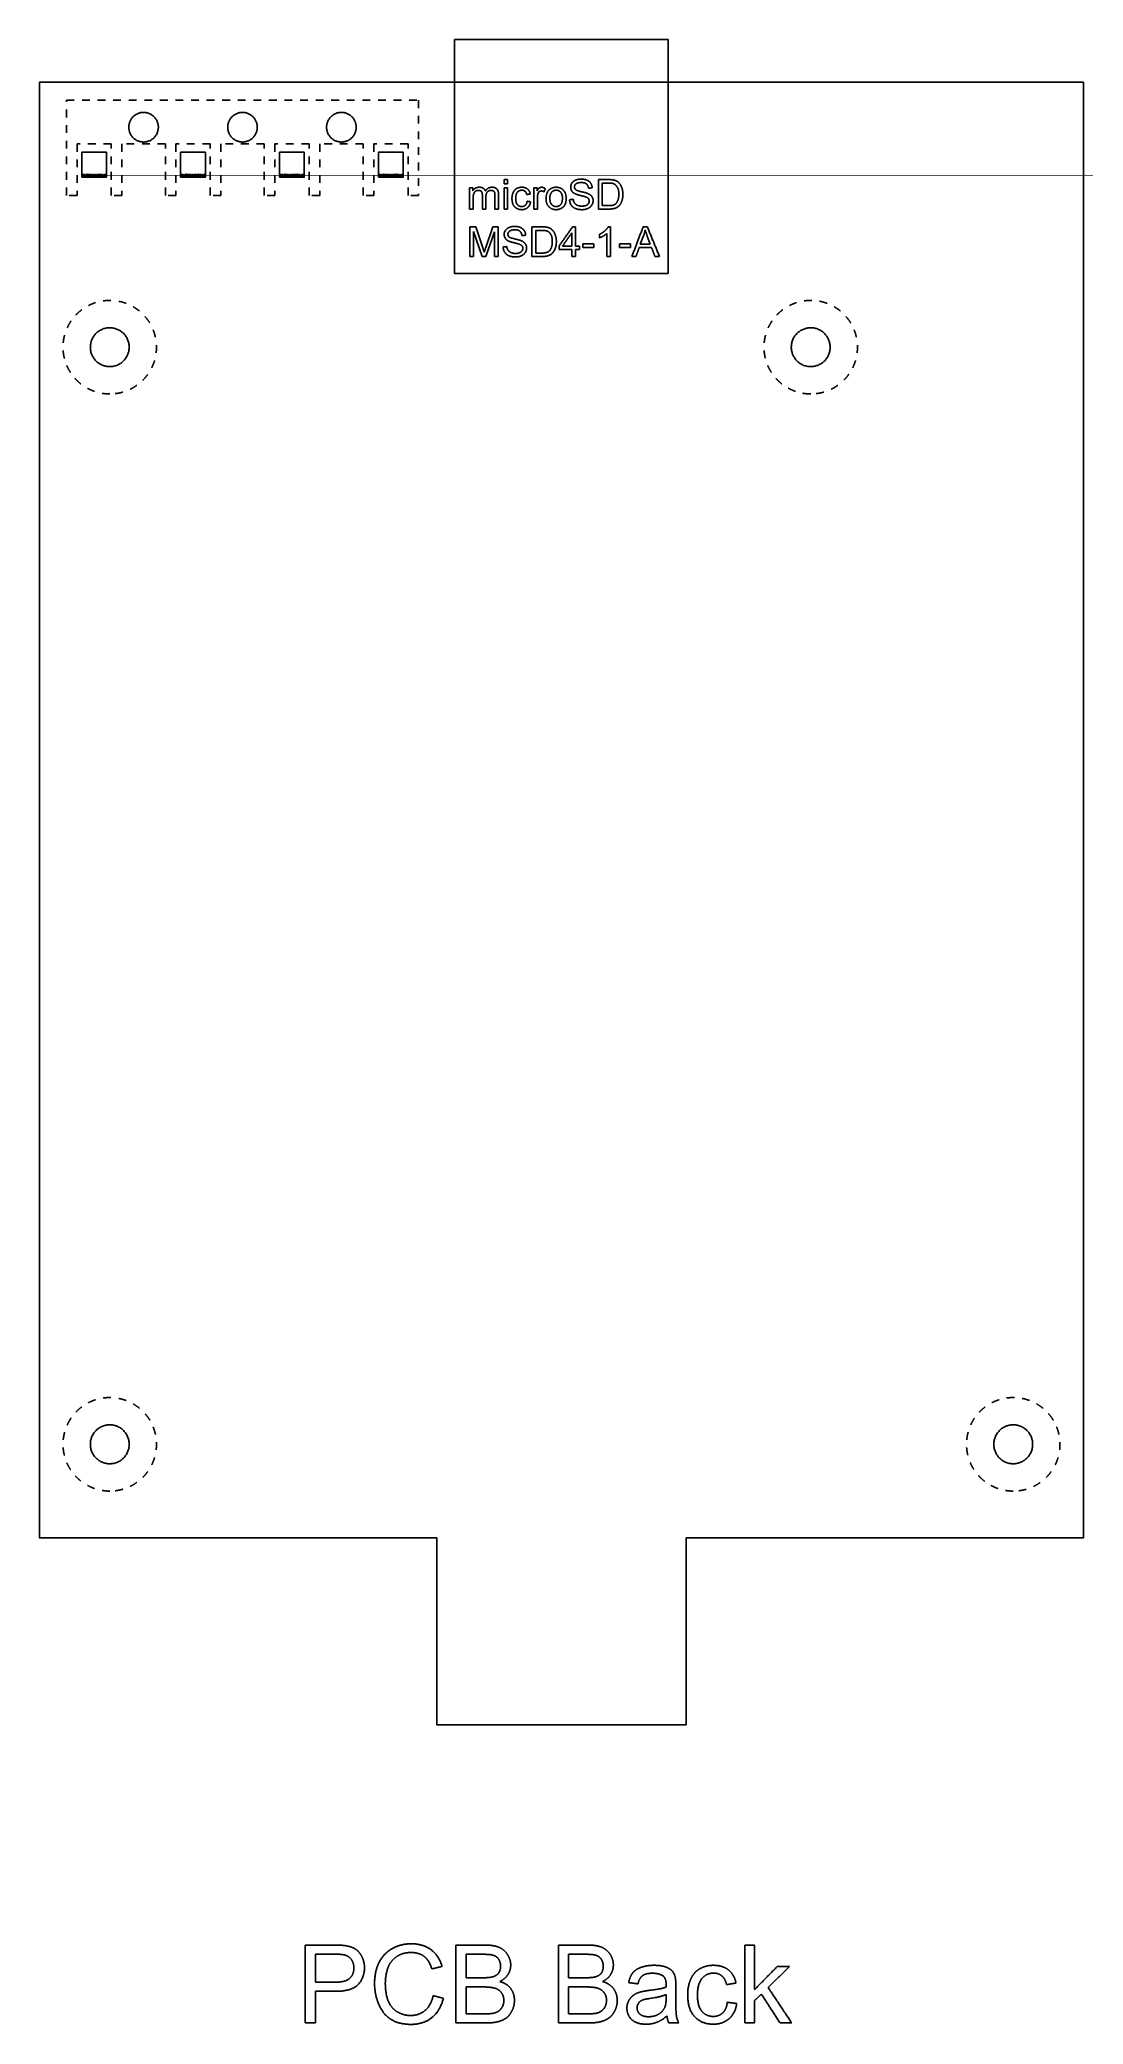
# Model space of a CAD drawing. Header units: millimetres. Extents: x 66 to 134, y -64 to 64.
import ezdxf

# ---------------------------------------------------------------- set-up
doc = ezdxf.new("R2010")
doc.units = ezdxf.units.MM
doc.header["$LTSCALE"] = 0.1
doc.linetypes.add('Dashed', pattern=[10, 5, -5])
doc.layers.add('dxf_release_for_jordan$PCB_v1_240711$back', color=18, linetype='Continuous', true_color=0x000000)

msp = doc.modelspace()

# ---------------------------------------------------------------- linework, layer by layer
at = {"layer": 'dxf_release_for_jordan$PCB_v1_240711$back', "color": 4, "true_color": 0x00ffff}
for p, q in [((69.4, 54.98), (69.39, 54.94)), ((69.39, 54.94), (69.43, 54.94)), ((69.43, 54.94), (69.42, 54.97)), ((69.76, 54.99), (69.76, 54.88)), ((69.76, 54.88), (69.78, 54.88)), ((69.78, 55.01), (69.77, 55.01)), ((69.78, 54.88), (69.78, 55.01)), ((69.98, 55.01), (69.97, 55.01)), ((69.97, 54.99), (69.97, 54.88)), ((69.97, 54.88), (69.98, 54.88)), ((69.98, 54.88), (69.98, 55.01)), ((70.19, 55.01), (70.14, 55.01)), ((70.14, 55.01), (70.14, 54.88)), ((70.14, 54.88), (70.15, 54.88)), ((70.2, 55), (70.15, 55)), ((70.15, 55), (70.15, 54.96)), ((70.15, 54.96), (70.19, 54.96)), ((70.15, 54.88), (70.15, 54.94)), ((70.15, 54.94), (70.17, 54.94)), ((70.39, 54.95), (70.33, 54.95)), ((70.33, 54.95), (70.33, 54.93)), ((70.33, 54.93), (70.37, 54.93)), ((70.37, 54.93), (70.37, 54.91)), ((70.39, 54.9), (70.39, 54.95)), ((70.46, 55.01), (70.41, 55.01)), ((70.41, 55.01), (70.41, 54.88)), ((70.41, 54.88), (70.46, 54.88)), ((70.46, 55), (70.43, 55)), ((70.43, 55), (70.43, 54.96)), ((70.43, 54.96), (70.46, 54.96)), ((70.46, 54.94), (70.43, 54.94)), ((70.43, 54.94), (70.43, 54.9)), ((70.43, 54.9), (70.46, 54.9)), ((70.57, 54.98), (70.56, 54.94)), ((70.56, 54.94), (70.6, 54.94)), ((70.6, 54.94), (70.59, 54.97)), ((75.75, 54.98), (75.74, 54.94)), ((75.74, 54.94), (75.78, 54.94)), ((75.78, 54.94), (75.77, 54.97)), ((76.11, 54.99), (76.11, 54.88)), ((76.11, 54.88), (76.13, 54.88)), ((76.13, 55.01), (76.12, 55.01)), ((76.13, 54.88), (76.13, 55.01)), ((76.33, 55.01), (76.32, 55.01)), ((76.32, 54.99), (76.32, 54.88)), ((76.32, 54.88), (76.33, 54.88)), ((76.33, 54.88), (76.33, 55.01)), ((76.54, 55.01), (76.49, 55.01)), ((76.49, 55.01), (76.49, 54.88)), ((76.49, 54.88), (76.5, 54.88)), ((76.55, 55), (76.5, 55)), ((76.5, 55), (76.5, 54.96)), ((76.5, 54.96), (76.54, 54.96)), ((76.5, 54.88), (76.5, 54.94)), ((76.5, 54.94), (76.52, 54.94)), ((76.74, 54.95), (76.68, 54.95)), ((76.68, 54.95), (76.68, 54.93)), ((76.68, 54.93), (76.72, 54.93)), ((76.72, 54.93), (76.72, 54.91)), ((76.74, 54.9), (76.74, 54.95)), ((76.81, 55.01), (76.76, 55.01)), ((76.76, 55.01), (76.76, 54.88)), ((76.76, 54.88), (76.81, 54.88)), ((76.81, 55), (76.78, 55)), ((76.78, 55), (76.78, 54.96)), ((76.78, 54.96), (76.81, 54.96)), ((76.81, 54.94), (76.78, 54.94)), ((76.78, 54.94), (76.78, 54.9)), ((76.78, 54.9), (76.81, 54.9)), ((76.92, 54.98), (76.91, 54.94)), ((76.91, 54.94), (76.95, 54.94)), ((76.95, 54.94), (76.94, 54.97)), ((82.1, 54.98), (82.09, 54.94)), ((82.09, 54.94), (82.13, 54.94)), ((82.13, 54.94), (82.12, 54.97)), ((82.46, 54.99), (82.46, 54.88)), ((82.46, 54.88), (82.48, 54.88)), ((82.48, 55.01), (82.47, 55.01)), ((82.48, 54.88), (82.48, 55.01)), ((82.68, 55.01), (82.67, 55.01)), ((82.67, 54.99), (82.67, 54.88)), ((82.67, 54.88), (82.68, 54.88)), ((82.68, 54.88), (82.68, 55.01)), ((82.89, 55.01), (82.84, 55.01)), ((82.84, 55.01), (82.84, 54.88)), ((82.84, 54.88), (82.85, 54.88)), ((82.9, 55), (82.85, 55)), ((82.85, 55), (82.85, 54.96)), ((82.85, 54.96), (82.89, 54.96)), ((82.85, 54.88), (82.85, 54.94)), ((82.85, 54.94), (82.87, 54.94)), ((83.09, 54.95), (83.03, 54.95)), ((83.03, 54.95), (83.03, 54.93)), ((83.03, 54.93), (83.07, 54.93)), ((83.07, 54.93), (83.07, 54.91)), ((83.09, 54.9), (83.09, 54.95)), ((83.16, 55.01), (83.11, 55.01)), ((83.11, 55.01), (83.11, 54.88)), ((83.11, 54.88), (83.16, 54.88)), ((83.16, 55), (83.13, 55)), ((83.13, 55), (83.13, 54.96)), ((83.13, 54.96), (83.16, 54.96)), ((83.16, 54.94), (83.13, 54.94)), ((83.13, 54.94), (83.13, 54.9)), ((83.13, 54.9), (83.16, 54.9)), ((83.27, 54.98), (83.26, 54.94)), ((83.26, 54.94), (83.3, 54.94)), ((83.3, 54.94), (83.29, 54.97)), ((88.45, 54.98), (88.44, 54.94)), ((88.44, 54.94), (88.48, 54.94)), ((88.48, 54.94), (88.47, 54.97)), ((88.81, 54.99), (88.81, 54.88)), ((88.81, 54.88), (88.83, 54.88)), ((88.83, 55.01), (88.82, 55.01)), ((88.83, 54.88), (88.83, 55.01)), ((89.03, 55.01), (89.02, 55.01)), ((89.02, 54.99), (89.02, 54.88)), ((89.02, 54.88), (89.03, 54.88)), ((89.03, 54.88), (89.03, 55.01)), ((89.24, 55.01), (89.19, 55.01)), ((89.19, 55.01), (89.19, 54.88)), ((89.19, 54.88), (89.2, 54.88)), ((89.25, 55), (89.2, 55)), ((89.2, 55), (89.2, 54.96)), ((89.2, 54.96), (89.24, 54.96)), ((89.2, 54.88), (89.2, 54.94)), ((89.2, 54.94), (89.22, 54.94)), ((89.44, 54.95), (89.38, 54.95)), ((89.38, 54.95), (89.38, 54.93)), ((89.38, 54.93), (89.42, 54.93)), ((89.42, 54.93), (89.42, 54.91)), ((89.44, 54.9), (89.44, 54.95)), ((89.51, 55.01), (89.46, 55.01)), ((89.46, 55.01), (89.46, 54.88)), ((89.46, 54.88), (89.51, 54.88)), ((89.51, 55), (89.48, 55)), ((89.48, 55), (89.48, 54.96)), ((89.48, 54.96), (89.51, 54.96)), ((89.51, 54.94), (89.48, 54.94)), ((89.48, 54.94), (89.48, 54.9)), ((89.48, 54.9), (89.51, 54.9)), ((89.62, 54.98), (89.61, 54.94)), ((89.61, 54.94), (89.65, 54.94)), ((89.65, 54.94), (89.64, 54.97))]:
    msp.add_line(p, q, dxfattribs=at)
at = {"layer": 'dxf_release_for_jordan$PCB_v1_240711$back', "color": 15, "true_color": 0xbf3f3f}
for p, q in [((94.31, 54.16), (94.1, 54.16)), ((94.1, 54.16), (94.1, 52.79)), ((94.31, 53.97), (94.31, 54.16)), ((94.33, 52.79), (94.33, 53.5)), ((98.43, 54.16), (98.22, 54.16)), ((98.22, 54.16), (98.22, 52.79)), ((98.43, 53.95), (98.43, 54.16)), ((98.45, 52.79), (98.45, 53.5)), ((103.02, 54.68), (102.37, 54.68)), ((102.37, 54.68), (102.37, 52.79)), ((103.02, 54.46), (102.62, 54.46)), ((102.62, 54.46), (102.62, 53.01)), ((94.1, 52.79), (94.33, 52.79)), ((98.22, 52.79), (98.45, 52.79)), ((102.37, 52.79), (103.05, 52.79)), ((102.62, 53.01), (103.02, 53.01)), ((94.5, 51.65), (94.12, 51.65)), ((94.12, 51.65), (94.12, 49.75)), ((94.36, 49.75), (94.36, 51.36)), ((94.36, 51.36), (94.91, 49.75)), ((94.95, 50.3), (94.5, 51.65)), ((95.59, 51.65), (95.14, 50.33)), ((95.14, 49.75), (95.69, 51.34)), ((95.93, 51.65), (95.59, 51.65)), ((95.69, 51.34), (95.69, 49.75)), ((95.93, 49.75), (95.93, 51.65)), ((98.75, 51.65), (98.1, 51.65)), ((98.1, 51.65), (98.1, 49.75)), ((98.75, 51.42), (98.35, 51.42)), ((98.35, 51.42), (98.35, 49.97)), ((102.92, 51.23), (102.92, 49.75)), ((103.15, 51.65), (103, 51.65)), ((103.15, 49.75), (103.15, 51.65)), ((105.27, 51.08), (105.06, 50.53)), ((105.7, 50.53), (105.51, 51.05)), ((94.12, 49.75), (94.36, 49.75)), ((94.91, 49.75), (95.14, 49.75)), ((95.69, 49.75), (95.93, 49.75)), ((98.1, 49.75), (98.79, 49.75)), ((98.35, 49.97), (98.76, 49.97)), ((102.92, 49.75), (103.15, 49.75)), ((105.06, 50.53), (105.7, 50.53))]:
    msp.add_line(p, q, dxfattribs=at)
at = {"layer": 'dxf_release_for_jordan$PCB_v1_240711$back'}
for p, q in [((85.42, -58.57), (83.54, -58.57)), ((83.54, -58.57), (83.54, -63.57)), ((85.48, -59.16), (84.2, -59.16)), ((84.2, -59.16), (84.2, -60.95)), ((95.08, -58.57), (93.21, -58.57)), ((93.21, -58.57), (93.21, -63.57)), ((94.87, -59.16), (93.87, -59.16)), ((93.87, -59.16), (93.87, -60.67)), ((101.68, -58.57), (99.8, -58.57)), ((99.8, -58.57), (99.8, -63.57)), ((101.46, -59.16), (100.46, -59.16)), ((100.46, -59.16), (100.46, -60.67)), ((84.2, -60.95), (85.49, -60.95)), ((93.87, -60.67), (94.95, -60.67)), ((100.46, -60.67), (101.54, -60.67)), ((84.2, -63.57), (84.2, -61.54)), ((84.2, -61.54), (85.48, -61.54)), ((95.02, -61.26), (93.87, -61.26)), ((93.87, -61.26), (93.87, -62.98)), ((101.62, -61.26), (100.46, -61.26)), ((100.46, -61.26), (100.46, -62.98)), ((83.54, -63.57), (84.2, -63.57)), ((93.21, -63.57), (95.11, -63.57)), ((93.87, -62.98), (95.11, -62.98)), ((99.8, -63.57), (101.71, -63.57)), ((100.46, -62.98), (101.71, -62.98))]:
    msp.add_line(p, q, dxfattribs=at)
at = {"layer": 'dxf_release_for_jordan$PCB_v1_240711$back', "color": 15, "true_color": 0xbf3f3f}
msp.add_lwpolyline([(93.14, 48.66), (106.84, 48.66), (106.84, 63.66), (93.14, 63.66)], close=True, dxfattribs=at)
at = {"layer": 'dxf_release_for_jordan$PCB_v1_240711$back', "color": 96, "true_color": 0x007f00}
msp.add_lwpolyline([(66.5, 60.93), (66.5, -32.45), (92, -32.45), (92, -44.45), (108, -44.45), (108, -32.45), (133.5, -32.45), (133.5, 60.93)], close=True, dxfattribs=at)
at = {"layer": 'dxf_release_for_jordan$PCB_v1_240711$back', "color": 1, "linetype": 'Dashed', "true_color": 0xff0000}
msp.add_lwpolyline([(90.83, 59.77), (90.83, 53.67), (90.15, 53.67), (90.15, 56.97), (87.95, 56.97), (87.95, 53.67), (87.27, 53.67), (87.27, 56.97), (84.48, 56.97), (84.48, 53.67), (83.8, 53.67), (83.8, 56.97), (81.6, 56.97), (81.6, 53.67), (80.92, 53.67), (80.92, 56.97), (78.13, 56.97), (78.13, 53.67), (77.45, 53.67), (77.45, 56.97), (75.25, 56.97), (75.25, 53.67), (74.57, 53.67), (74.57, 56.97), (71.78, 56.97), (71.78, 53.67), (71.1, 53.67), (71.1, 56.97), (68.9, 56.97), (68.9, 53.67), (68.22, 53.67), (68.22, 59.77)], close=True, dxfattribs=at)
at = {"layer": 'dxf_release_for_jordan$PCB_v1_240711$back', "color": 4, "true_color": 0x00ffff}
for points in [[(69.2, 54.83), (70.79, 54.83), (70.79, 56.43), (69.2, 56.43)], [(75.55, 54.83), (77.14, 54.83), (77.14, 56.43), (75.55, 56.43)], [(81.9, 54.83), (83.49, 54.83), (83.49, 56.43), (81.9, 56.43)], [(88.25, 54.83), (89.84, 54.83), (89.84, 56.43), (88.25, 56.43)]]:
    msp.add_lwpolyline(points, close=True, dxfattribs=at)
at = {"layer": 'dxf_release_for_jordan$PCB_v1_240711$back', "color": 96, "true_color": 0x007f00}
for points, knots in [([(72.22, 58.04), (72.22, 58.99), (73.17, 58.99), (74.12, 58.99), (74.12, 58.04), (74.12, 57.09), (73.17, 57.09), (72.22, 57.09), (72.22, 58.04)], [-5.969026, -5.969026, -5.969026, -4.47677, -4.47677, -2.984513, -2.984513, -1.492257, -1.492257, 0, 0, 0]), ([(78.57, 58.04), (78.57, 58.99), (79.52, 58.99), (80.47, 58.99), (80.47, 58.04), (80.47, 57.09), (79.52, 57.09), (78.57, 57.09), (78.57, 58.04)], [-5.969026, -5.969026, -5.969026, -4.47677, -4.47677, -2.984513, -2.984513, -1.492257, -1.492257, 0, 0, 0]), ([(84.92, 58.04), (84.92, 58.99), (85.87, 58.99), (86.82, 58.99), (86.82, 58.04), (86.82, 57.09), (85.87, 57.09), (84.92, 57.09), (84.92, 58.04)], [-5.969026, -5.969026, -5.969026, -4.47677, -4.47677, -2.984513, -2.984513, -1.492257, -1.492257, 0, 0, 0]), ([(69.8, 44.26), (70.13, 45.47), (71.33, 45.13), (72.54, 44.8), (72.2, 43.6), (71.87, 42.39), (70.67, 42.73), (69.46, 43.06), (69.8, 44.26)], [0, 0, 0, 1.963495, 1.963495, 3.926991, 3.926991, 5.890486, 5.890486, 7.853982, 7.853982, 7.853982]), ([(117.2, 44.26), (116.87, 45.47), (115.67, 45.13), (114.46, 44.8), (114.8, 43.6), (115.13, 42.39), (116.33, 42.73), (117.54, 43.06), (117.2, 44.26)], [0, 0, 0, 1.963495, 1.963495, 3.926991, 3.926991, 5.890486, 5.890486, 7.853982, 7.853982, 7.853982]), ([(69.8, -26.11), (70.13, -24.91), (71.33, -25.24), (72.54, -25.58), (72.2, -26.78), (71.87, -27.99), (70.67, -27.65), (69.46, -27.32), (69.8, -26.11)], [0, 0, 0, 1.963495, 1.963495, 3.926991, 3.926991, 5.890486, 5.890486, 7.853982, 7.853982, 7.853982]), ([(130.2, -26.11), (129.87, -24.91), (128.67, -25.24), (127.46, -25.58), (127.8, -26.78), (128.13, -27.99), (129.33, -27.65), (130.54, -27.32), (130.2, -26.11)], [0, 0, 0, 1.963495, 1.963495, 3.926991, 3.926991, 5.890486, 5.890486, 7.853982, 7.853982, 7.853982])]:
    msp.add_rational_spline(points, [1, 0.707106781187, 1, 0.707106781187, 1, 0.707106781187, 1, 0.707106781187, 1], degree=2, knots=knots, dxfattribs=at)
at = {"layer": 'dxf_release_for_jordan$PCB_v1_240711$back', "color": 4, "true_color": 0x00ffff}
for points in [[(69.34, 55.01), (69.29, 55.01), (69.24, 55.01)], [(69.24, 55.01), (69.24, 54.95), (69.24, 54.88)], [(69.24, 54.88), (69.29, 54.88), (69.34, 54.88)], [(69.26, 54.96), (69.26, 54.98), (69.26, 55)], [(69.26, 55), (69.3, 55), (69.34, 55)], [(69.33, 54.96), (69.3, 54.96), (69.26, 54.96)], [(69.26, 54.9), (69.26, 54.92), (69.26, 54.94)], [(69.26, 54.94), (69.3, 54.94), (69.33, 54.94)], [(69.34, 54.9), (69.3, 54.9), (69.26, 54.9)], [(69.33, 54.94), (69.33, 54.95), (69.33, 54.96)], [(69.34, 55), (69.34, 55.01), (69.34, 55.01)], [(69.34, 54.88), (69.34, 54.89), (69.34, 54.9)], [(69.4, 55.01), (69.38, 54.95), (69.35, 54.88)], [(69.35, 54.88), (69.36, 54.88), (69.37, 54.88)], [(69.37, 54.88), (69.38, 54.9), (69.38, 54.92)], [(69.38, 54.92), (69.41, 54.92), (69.44, 54.92)], [(69.42, 55.01), (69.41, 55.01), (69.4, 55.01)], [(69.41, 55), (69.41, 54.99), (69.4, 54.98)], [(69.42, 54.97), (69.41, 54.99), (69.41, 55)], [(69.47, 54.88), (69.45, 54.95), (69.42, 55.01)], [(69.44, 54.92), (69.45, 54.9), (69.45, 54.88)], [(69.45, 54.88), (69.46, 54.88), (69.47, 54.88)], [(69.5, 54.93), (69.49, 54.93), (69.48, 54.92)], [(69.57, 54.98), (69.58, 54.98), (69.58, 54.98)], [(69.71, 55.01), (69.65, 55.01), (69.6, 55.01)], [(69.6, 55.01), (69.6, 55.01), (69.6, 55)], [(69.6, 55), (69.62, 55), (69.65, 55)], [(69.65, 55), (69.65, 54.94), (69.65, 54.88)], [(69.65, 54.88), (69.65, 54.88), (69.66, 54.88)], [(69.66, 54.88), (69.66, 54.94), (69.66, 55)], [(69.66, 55), (69.68, 55), (69.71, 55)], [(69.71, 55), (69.71, 55.01), (69.71, 55.01)], [(69.73, 54.98), (69.73, 54.97), (69.73, 54.97)], [(69.89, 54.98), (69.9, 54.98), (69.9, 54.98)], [(69.94, 54.98), (69.94, 54.97), (69.94, 54.97)], [(70.09, 54.98), (70.1, 54.98), (70.11, 54.98)], [(70.17, 54.94), (70.18, 54.94), (70.18, 54.94)], [(70.21, 54.91), (70.22, 54.9), (70.23, 54.88)], [(70.25, 54.88), (70.24, 54.9), (70.23, 54.92)], [(70.23, 54.88), (70.24, 54.88), (70.25, 54.88)], [(70.37, 54.97), (70.38, 54.98), (70.38, 54.98)], [(70.57, 55.01), (70.55, 54.95), (70.52, 54.88)], [(70.52, 54.88), (70.53, 54.88), (70.54, 54.88)], [(70.54, 54.88), (70.55, 54.9), (70.55, 54.92)], [(70.55, 54.92), (70.58, 54.92), (70.61, 54.92)], [(70.59, 55.01), (70.58, 55.01), (70.57, 55.01)], [(70.58, 55), (70.58, 54.99), (70.57, 54.98)], [(70.59, 54.97), (70.58, 54.99), (70.58, 55)], [(70.65, 54.88), (70.62, 54.95), (70.59, 55.01)], [(70.61, 54.92), (70.62, 54.9), (70.63, 54.88)], [(70.63, 54.88), (70.64, 54.88), (70.65, 54.88)], [(70.65, 54.98), (70.66, 54.98), (70.67, 54.98)], [(70.67, 54.92), (70.66, 54.92), (70.65, 54.92)], [(70.69, 54.96), (70.69, 54.95), (70.68, 54.94)], [(75.69, 55.01), (75.64, 55.01), (75.59, 55.01)], [(75.59, 55.01), (75.59, 54.95), (75.59, 54.88)], [(75.59, 54.88), (75.64, 54.88), (75.69, 54.88)], [(75.61, 54.96), (75.61, 54.98), (75.61, 55)], [(75.61, 55), (75.65, 55), (75.69, 55)], [(75.68, 54.96), (75.65, 54.96), (75.61, 54.96)], [(75.61, 54.9), (75.61, 54.92), (75.61, 54.94)], [(75.61, 54.94), (75.65, 54.94), (75.68, 54.94)], [(75.69, 54.9), (75.65, 54.9), (75.61, 54.9)], [(75.68, 54.94), (75.68, 54.95), (75.68, 54.96)], [(75.69, 55), (75.69, 55.01), (75.69, 55.01)], [(75.69, 54.88), (75.69, 54.89), (75.69, 54.9)], [(75.75, 55.01), (75.73, 54.95), (75.7, 54.88)], [(75.7, 54.88), (75.71, 54.88), (75.72, 54.88)], [(75.72, 54.88), (75.73, 54.9), (75.73, 54.92)], [(75.73, 54.92), (75.76, 54.92), (75.79, 54.92)], [(75.77, 55.01), (75.76, 55.01), (75.75, 55.01)], [(75.76, 55), (75.76, 54.99), (75.75, 54.98)], [(75.77, 54.97), (75.76, 54.99), (75.76, 55)], [(75.82, 54.88), (75.8, 54.95), (75.77, 55.01)], [(75.79, 54.92), (75.8, 54.9), (75.8, 54.88)], [(75.8, 54.88), (75.81, 54.88), (75.82, 54.88)], [(75.85, 54.93), (75.84, 54.93), (75.83, 54.92)], [(75.92, 54.98), (75.93, 54.98), (75.93, 54.98)], [(76.06, 55.01), (76, 55.01), (75.95, 55.01)], [(75.95, 55.01), (75.95, 55.01), (75.95, 55)], [(75.95, 55), (75.97, 55), (76, 55)], [(76, 55), (76, 54.94), (76, 54.88)], [(76, 54.88), (76, 54.88), (76.01, 54.88)], [(76.01, 54.88), (76.01, 54.94), (76.01, 55)], [(76.01, 55), (76.03, 55), (76.06, 55)], [(76.06, 55), (76.06, 55.01), (76.06, 55.01)], [(76.08, 54.98), (76.08, 54.97), (76.08, 54.97)], [(76.24, 54.98), (76.25, 54.98), (76.25, 54.98)], [(76.29, 54.98), (76.29, 54.97), (76.29, 54.97)], [(76.44, 54.98), (76.45, 54.98), (76.46, 54.98)], [(76.52, 54.94), (76.53, 54.94), (76.53, 54.94)], [(76.56, 54.91), (76.57, 54.9), (76.58, 54.88)], [(76.6, 54.88), (76.59, 54.9), (76.58, 54.92)], [(76.58, 54.88), (76.59, 54.88), (76.6, 54.88)], [(76.72, 54.97), (76.73, 54.98), (76.73, 54.98)], [(76.92, 55.01), (76.9, 54.95), (76.87, 54.88)], [(76.87, 54.88), (76.88, 54.88), (76.89, 54.88)], [(76.89, 54.88), (76.9, 54.9), (76.9, 54.92)], [(76.9, 54.92), (76.93, 54.92), (76.96, 54.92)], [(76.94, 55.01), (76.93, 55.01), (76.92, 55.01)], [(76.93, 55), (76.93, 54.99), (76.92, 54.98)], [(76.94, 54.97), (76.93, 54.99), (76.93, 55)], [(77, 54.88), (76.97, 54.95), (76.94, 55.01)], [(76.96, 54.92), (76.97, 54.9), (76.98, 54.88)], [(76.98, 54.88), (76.99, 54.88), (77, 54.88)], [(77, 54.98), (77.01, 54.98), (77.02, 54.98)], [(77.02, 54.92), (77.01, 54.92), (77, 54.92)], [(77.04, 54.96), (77.04, 54.95), (77.03, 54.94)], [(82.04, 55.01), (81.99, 55.01), (81.94, 55.01)], [(81.94, 55.01), (81.94, 54.95), (81.94, 54.88)], [(81.94, 54.88), (81.99, 54.88), (82.04, 54.88)], [(81.96, 54.96), (81.96, 54.98), (81.96, 55)], [(81.96, 55), (82, 55), (82.04, 55)], [(82.03, 54.96), (82, 54.96), (81.96, 54.96)], [(81.96, 54.9), (81.96, 54.92), (81.96, 54.94)], [(81.96, 54.94), (82, 54.94), (82.03, 54.94)], [(82.04, 54.9), (82, 54.9), (81.96, 54.9)], [(82.03, 54.94), (82.03, 54.95), (82.03, 54.96)], [(82.04, 55), (82.04, 55.01), (82.04, 55.01)], [(82.04, 54.88), (82.04, 54.89), (82.04, 54.9)], [(82.1, 55.01), (82.08, 54.95), (82.05, 54.88)], [(82.05, 54.88), (82.06, 54.88), (82.07, 54.88)], [(82.07, 54.88), (82.08, 54.9), (82.08, 54.92)], [(82.08, 54.92), (82.11, 54.92), (82.14, 54.92)], [(82.12, 55.01), (82.11, 55.01), (82.1, 55.01)], [(82.11, 55), (82.11, 54.99), (82.1, 54.98)], [(82.12, 54.97), (82.11, 54.99), (82.11, 55)], [(82.17, 54.88), (82.15, 54.95), (82.12, 55.01)], [(82.14, 54.92), (82.15, 54.9), (82.15, 54.88)], [(82.15, 54.88), (82.16, 54.88), (82.17, 54.88)], [(82.2, 54.93), (82.19, 54.93), (82.18, 54.92)], [(82.27, 54.98), (82.28, 54.98), (82.28, 54.98)], [(82.41, 55.01), (82.35, 55.01), (82.3, 55.01)], [(82.3, 55.01), (82.3, 55.01), (82.3, 55)], [(82.3, 55), (82.32, 55), (82.35, 55)], [(82.35, 55), (82.35, 54.94), (82.35, 54.88)], [(82.35, 54.88), (82.35, 54.88), (82.36, 54.88)], [(82.36, 54.88), (82.36, 54.94), (82.36, 55)], [(82.36, 55), (82.38, 55), (82.41, 55)], [(82.41, 55), (82.41, 55.01), (82.41, 55.01)], [(82.43, 54.98), (82.43, 54.97), (82.43, 54.97)], [(82.59, 54.98), (82.6, 54.98), (82.6, 54.98)], [(82.64, 54.98), (82.64, 54.97), (82.64, 54.97)], [(82.79, 54.98), (82.8, 54.98), (82.81, 54.98)], [(82.87, 54.94), (82.88, 54.94), (82.88, 54.94)], [(82.91, 54.91), (82.92, 54.9), (82.93, 54.88)], [(82.95, 54.88), (82.94, 54.9), (82.93, 54.92)], [(82.93, 54.88), (82.94, 54.88), (82.95, 54.88)], [(83.07, 54.97), (83.08, 54.98), (83.08, 54.98)], [(83.27, 55.01), (83.25, 54.95), (83.22, 54.88)], [(83.22, 54.88), (83.23, 54.88), (83.24, 54.88)], [(83.24, 54.88), (83.25, 54.9), (83.25, 54.92)], [(83.25, 54.92), (83.28, 54.92), (83.31, 54.92)], [(83.29, 55.01), (83.28, 55.01), (83.27, 55.01)], [(83.28, 55), (83.28, 54.99), (83.27, 54.98)], [(83.29, 54.97), (83.28, 54.99), (83.28, 55)], [(83.35, 54.88), (83.32, 54.95), (83.29, 55.01)], [(83.31, 54.92), (83.32, 54.9), (83.33, 54.88)], [(83.33, 54.88), (83.34, 54.88), (83.35, 54.88)], [(83.35, 54.98), (83.36, 54.98), (83.37, 54.98)], [(83.37, 54.92), (83.36, 54.92), (83.35, 54.92)], [(83.39, 54.96), (83.39, 54.95), (83.38, 54.94)], [(88.39, 55.01), (88.34, 55.01), (88.29, 55.01)], [(88.29, 55.01), (88.29, 54.95), (88.29, 54.88)], [(88.29, 54.88), (88.34, 54.88), (88.39, 54.88)], [(88.31, 54.96), (88.31, 54.98), (88.31, 55)], [(88.31, 55), (88.35, 55), (88.39, 55)], [(88.38, 54.96), (88.35, 54.96), (88.31, 54.96)], [(88.31, 54.9), (88.31, 54.92), (88.31, 54.94)], [(88.31, 54.94), (88.35, 54.94), (88.38, 54.94)], [(88.39, 54.9), (88.35, 54.9), (88.31, 54.9)], [(88.38, 54.94), (88.38, 54.95), (88.38, 54.96)], [(88.39, 55), (88.39, 55.01), (88.39, 55.01)], [(88.39, 54.88), (88.39, 54.89), (88.39, 54.9)], [(88.45, 55.01), (88.43, 54.95), (88.4, 54.88)], [(88.4, 54.88), (88.41, 54.88), (88.42, 54.88)], [(88.42, 54.88), (88.43, 54.9), (88.43, 54.92)], [(88.43, 54.92), (88.46, 54.92), (88.49, 54.92)], [(88.47, 55.01), (88.46, 55.01), (88.45, 55.01)], [(88.46, 55), (88.46, 54.99), (88.45, 54.98)], [(88.47, 54.97), (88.46, 54.99), (88.46, 55)], [(88.52, 54.88), (88.5, 54.95), (88.47, 55.01)], [(88.49, 54.92), (88.5, 54.9), (88.5, 54.88)], [(88.5, 54.88), (88.51, 54.88), (88.52, 54.88)], [(88.55, 54.93), (88.54, 54.93), (88.53, 54.92)], [(88.62, 54.98), (88.63, 54.98), (88.63, 54.98)], [(88.76, 55.01), (88.7, 55.01), (88.65, 55.01)], [(88.65, 55.01), (88.65, 55.01), (88.65, 55)], [(88.65, 55), (88.67, 55), (88.7, 55)], [(88.7, 55), (88.7, 54.94), (88.7, 54.88)], [(88.7, 54.88), (88.7, 54.88), (88.71, 54.88)], [(88.71, 54.88), (88.71, 54.94), (88.71, 55)], [(88.71, 55), (88.73, 55), (88.76, 55)], [(88.76, 55), (88.76, 55.01), (88.76, 55.01)], [(88.78, 54.98), (88.78, 54.97), (88.78, 54.97)], [(88.94, 54.98), (88.95, 54.98), (88.95, 54.98)], [(88.99, 54.98), (88.99, 54.97), (88.99, 54.97)], [(89.14, 54.98), (89.15, 54.98), (89.16, 54.98)], [(89.22, 54.94), (89.23, 54.94), (89.23, 54.94)], [(89.26, 54.91), (89.27, 54.9), (89.28, 54.88)], [(89.3, 54.88), (89.29, 54.9), (89.28, 54.92)], [(89.28, 54.88), (89.29, 54.88), (89.3, 54.88)], [(89.42, 54.97), (89.43, 54.98), (89.43, 54.98)], [(89.62, 55.01), (89.6, 54.95), (89.57, 54.88)], [(89.57, 54.88), (89.58, 54.88), (89.59, 54.88)], [(89.59, 54.88), (89.6, 54.9), (89.6, 54.92)], [(89.6, 54.92), (89.63, 54.92), (89.66, 54.92)], [(89.64, 55.01), (89.63, 55.01), (89.62, 55.01)], [(89.63, 55), (89.63, 54.99), (89.62, 54.98)], [(89.64, 54.97), (89.63, 54.99), (89.63, 55)], [(89.7, 54.88), (89.67, 54.95), (89.64, 55.01)], [(89.66, 54.92), (89.67, 54.9), (89.68, 54.88)], [(89.68, 54.88), (89.69, 54.88), (89.7, 54.88)], [(89.7, 54.98), (89.71, 54.98), (89.72, 54.98)], [(89.72, 54.92), (89.71, 54.92), (89.7, 54.92)], [(89.74, 54.96), (89.74, 54.95), (89.73, 54.94)]]:
    msp.add_open_spline(points, degree=2, dxfattribs=at)
for points, knots in [([(69.48, 54.92), (69.48, 54.91), (69.49, 54.9), (69.5, 54.89), (69.51, 54.89), (69.52, 54.88), (69.54, 54.88), (69.55, 54.88), (69.56, 54.89), (69.58, 54.89), (69.58, 54.9), (69.59, 54.91), (69.59, 54.92), (69.59, 54.93), (69.58, 54.94), (69.58, 54.95), (69.56, 54.95), (69.56, 54.96), (69.54, 54.96), (69.51, 54.96), (69.51, 54.97), (69.5, 54.97), (69.5, 54.98), (69.5, 54.99), (69.51, 55), (69.52, 55), (69.53, 55), (69.55, 55), (69.56, 54.99), (69.57, 54.99), (69.57, 54.98)], [-50, -50, -50, -49, -49, -48, -48, -47, -47, -46, -46, -45, -45, -44, -44, -43, -43, -42, -42, -41, -41, -40, -40, -39, -39, -38, -38, -37, -37, -36, -36, -35, -35, -35]), ([(69.58, 54.98), (69.58, 54.99), (69.58, 55), (69.57, 55.01), (69.56, 55.01), (69.55, 55.02), (69.53, 55.02), (69.52, 55.02), (69.51, 55.01), (69.5, 55.01), (69.49, 55), (69.49, 54.99), (69.49, 54.98), (69.49, 54.97), (69.49, 54.96), (69.5, 54.96), (69.51, 54.95), (69.51, 54.95), (69.53, 54.94), (69.55, 54.94), (69.56, 54.94), (69.56, 54.93), (69.57, 54.93), (69.57, 54.92), (69.57, 54.92), (69.57, 54.91), (69.57, 54.91), (69.56, 54.9), (69.56, 54.9), (69.55, 54.9), (69.54, 54.9), (69.53, 54.9), (69.52, 54.9), (69.51, 54.9), (69.5, 54.91), (69.5, 54.92), (69.5, 54.93)], [-34, -34, -34, -33, -33, -32, -32, -31, -31, -30, -30, -29, -29, -28, -28, -27, -27, -26, -26, -25, -25, -24, -24, -23, -23, -22, -22, -21, -21, -20, -20, -19, -19, -18, -18, -17, -17, -16, -16, -16]), ([(69.77, 55.01), (69.76, 55.01), (69.75, 55), (69.74, 54.99), (69.73, 54.98)], [-9, -9, -9, -8, -8, -7, -7, -7]), ([(69.73, 54.97), (69.74, 54.97), (69.75, 54.97), (69.76, 54.98), (69.76, 54.99)], [-6, -6, -6, -5, -5, -4, -4, -4]), ([(69.9, 54.98), (69.9, 55), (69.89, 55.01), (69.88, 55.01), (69.87, 55.01), (69.85, 55.01), (69.83, 55), (69.82, 54.98), (69.82, 54.94), (69.82, 54.91), (69.83, 54.89), (69.85, 54.88), (69.87, 54.88), (69.88, 54.88), (69.89, 54.89), (69.9, 54.89), (69.9, 54.9), (69.91, 54.91), (69.91, 54.92), (69.91, 54.94), (69.9, 54.96), (69.88, 54.97), (69.87, 54.97), (69.86, 54.97), (69.85, 54.96), (69.84, 54.96), (69.84, 54.95)], [-19, -19, -19, -18, -18, -17, -17, -16, -16, -15, -15, -14, -14, -13, -13, -12, -12, -11, -11, -10, -10, -9, -9, -8, -8, -7, -7, -6, -6, -6]), ([(69.84, 54.95), (69.84, 54.97), (69.84, 54.98), (69.84, 54.99), (69.85, 55), (69.86, 55), (69.87, 55), (69.88, 55), (69.88, 54.99), (69.89, 54.99), (69.89, 54.98)], [-6, -6, -6, -5, -5, -4, -4, -3, -3, -2, -2, -1, -1, -1]), ([(69.84, 54.92), (69.84, 54.92), (69.84, 54.91), (69.85, 54.9), (69.85, 54.9), (69.86, 54.89), (69.87, 54.89), (69.88, 54.89), (69.88, 54.9), (69.89, 54.91), (69.89, 54.92), (69.89, 54.94), (69.88, 54.95), (69.88, 54.95), (69.86, 54.95), (69.85, 54.95), (69.85, 54.95), (69.84, 54.94), (69.84, 54.92)], [0, 0, 0, 1, 1, 2, 2, 3, 3, 4, 4, 5, 5, 6, 6, 7, 7, 8, 8, 9, 9, 9]), ([(69.97, 55.01), (69.97, 55.01), (69.96, 55), (69.95, 54.99), (69.94, 54.98)], [-9, -9, -9, -8, -8, -7, -7, -7]), ([(69.94, 54.97), (69.94, 54.97), (69.95, 54.97), (69.96, 54.98), (69.97, 54.99)], [-6, -6, -6, -5, -5, -4, -4, -4]), ([(70.11, 54.98), (70.11, 55), (70.1, 55.01), (70.09, 55.01), (70.07, 55.01), (70.05, 55.01), (70.04, 55), (70.03, 54.98), (70.03, 54.94), (70.03, 54.91), (70.04, 54.89), (70.05, 54.88), (70.07, 54.88), (70.08, 54.88), (70.09, 54.89), (70.1, 54.89), (70.11, 54.9), (70.11, 54.91), (70.11, 54.92), (70.11, 54.94), (70.1, 54.96), (70.09, 54.97), (70.07, 54.97), (70.06, 54.97), (70.06, 54.96), (70.05, 54.96), (70.04, 54.95)], [-19, -19, -19, -18, -18, -17, -17, -16, -16, -15, -15, -14, -14, -13, -13, -12, -12, -11, -11, -10, -10, -9, -9, -8, -8, -7, -7, -6, -6, -6]), ([(70.04, 54.95), (70.04, 54.97), (70.05, 54.98), (70.05, 54.99), (70.06, 55), (70.06, 55), (70.07, 55), (70.08, 55), (70.09, 54.99), (70.09, 54.99), (70.09, 54.98)], [-6, -6, -6, -5, -5, -4, -4, -3, -3, -2, -2, -1, -1, -1]), ([(70.04, 54.92), (70.04, 54.92), (70.05, 54.91), (70.05, 54.9), (70.06, 54.9), (70.06, 54.89), (70.07, 54.89), (70.08, 54.89), (70.09, 54.9), (70.1, 54.91), (70.1, 54.92), (70.1, 54.94), (70.09, 54.95), (70.08, 54.95), (70.07, 54.95), (70.06, 54.95), (70.05, 54.95), (70.04, 54.94), (70.04, 54.92)], [0, 0, 0, 1, 1, 2, 2, 3, 3, 4, 4, 5, 5, 6, 6, 7, 7, 8, 8, 9, 9, 9]), ([(70.18, 54.94), (70.19, 54.94), (70.19, 54.94), (70.2, 54.93), (70.2, 54.93), (70.21, 54.92), (70.21, 54.91)], [-15, -15, -15, -14, -14, -13, -13, -12, -12, -12]), ([(70.2, 54.94), (70.22, 54.94), (70.23, 54.95), (70.24, 54.96), (70.24, 54.98), (70.24, 54.99), (70.24, 55), (70.23, 55.01), (70.22, 55.01), (70.21, 55.01), (70.19, 55.01)], [-7, -7, -7, -6, -6, -5, -5, -4, -4, -3, -3, -2, -2, -2]), ([(70.19, 54.96), (70.2, 54.96), (70.21, 54.96), (70.22, 54.96), (70.22, 54.97), (70.22, 54.97), (70.22, 54.98), (70.22, 54.99), (70.22, 54.99), (70.21, 55), (70.2, 55)], [1, 1, 1, 2, 2, 3, 3, 4, 4, 5, 5, 6, 6, 6]), ([(70.23, 54.92), (70.22, 54.93), (70.21, 54.94), (70.21, 54.94), (70.2, 54.94)], [-9, -9, -9, -8, -8, -7, -7, -7]), ([(70.38, 54.98), (70.38, 54.99), (70.37, 55), (70.37, 55.01), (70.36, 55.01), (70.35, 55.02), (70.33, 55.02), (70.31, 55.02), (70.3, 55.01), (70.28, 55), (70.27, 54.98), (70.26, 54.97), (70.26, 54.95), (70.26, 54.93), (70.27, 54.91), (70.28, 54.9), (70.3, 54.89), (70.31, 54.88), (70.33, 54.88), (70.35, 54.88), (70.36, 54.89), (70.37, 54.89), (70.39, 54.9)], [-16, -16, -16, -15, -15, -14, -14, -13, -13, -12, -12, -11, -11, -10, -10, -9, -9, -8, -8, -7, -7, -6, -6, -5, -5, -5]), ([(70.37, 54.91), (70.36, 54.9), (70.35, 54.9), (70.34, 54.9), (70.33, 54.9), (70.32, 54.9), (70.31, 54.9), (70.29, 54.91), (70.29, 54.92), (70.28, 54.93), (70.28, 54.95), (70.28, 54.96), (70.29, 54.98), (70.29, 54.98), (70.3, 54.99), (70.3, 54.99), (70.31, 55), (70.32, 55), (70.33, 55), (70.34, 55), (70.35, 55), (70.36, 54.99), (70.36, 54.99), (70.37, 54.98), (70.37, 54.97)], [-29, -29, -29, -28, -28, -27, -27, -26, -26, -25, -25, -24, -24, -23, -23, -22, -22, -21, -21, -20, -20, -19, -19, -18, -18, -17, -17, -17]), ([(70.49, 54.95), (70.5, 54.96), (70.5, 54.96), (70.51, 54.97), (70.51, 54.98), (70.51, 54.99), (70.5, 55), (70.5, 55.01), (70.49, 55.01), (70.48, 55.01), (70.46, 55.01)], [-7, -7, -7, -6, -6, -5, -5, -4, -4, -3, -3, -2, -2, -2]), ([(70.46, 54.96), (70.47, 54.96), (70.47, 54.96), (70.48, 54.96), (70.48, 54.97), (70.49, 54.97), (70.49, 54.98), (70.49, 54.99), (70.49, 54.99), (70.48, 55), (70.48, 55), (70.47, 55), (70.46, 55)], [1, 1, 1, 2, 2, 3, 3, 4, 4, 5, 5, 6, 6, 7, 7, 7]), ([(70.46, 54.88), (70.47, 54.88), (70.48, 54.88), (70.49, 54.89), (70.5, 54.89), (70.5, 54.9), (70.51, 54.9), (70.51, 54.91), (70.51, 54.92), (70.51, 54.93), (70.51, 54.94), (70.5, 54.95), (70.49, 54.95)], [-13, -13, -13, -12, -12, -11, -11, -10, -10, -9, -9, -8, -8, -7, -7, -7]), ([(70.46, 54.9), (70.47, 54.9), (70.47, 54.9), (70.48, 54.9), (70.48, 54.9), (70.49, 54.9), (70.49, 54.91), (70.49, 54.91), (70.49, 54.92), (70.49, 54.93), (70.49, 54.93), (70.49, 54.94), (70.48, 54.94), (70.47, 54.94), (70.46, 54.94)], [1, 1, 1, 2, 2, 3, 3, 4, 4, 5, 5, 6, 6, 7, 7, 8, 8, 8]), ([(70.71, 54.95), (70.72, 54.96), (70.73, 54.96), (70.73, 54.97), (70.73, 54.98), (70.73, 54.99), (70.73, 55), (70.72, 55.01), (70.71, 55.01), (70.7, 55.01), (70.69, 55.01), (70.68, 55.01), (70.67, 55.01), (70.66, 55), (70.65, 54.98)], [-37, -37, -37, -36, -36, -35, -35, -34, -34, -33, -33, -32, -32, -31, -31, -30, -30, -30]), ([(70.65, 54.92), (70.65, 54.9), (70.67, 54.89), (70.68, 54.88), (70.69, 54.88), (70.71, 54.88), (70.73, 54.89), (70.74, 54.9), (70.74, 54.92), (70.74, 54.93), (70.73, 54.94), (70.73, 54.95), (70.71, 54.95)], [-43, -43, -43, -42, -42, -41, -41, -40, -40, -39, -39, -38, -38, -37, -37, -37]), ([(70.67, 54.98), (70.67, 54.99), (70.68, 55), (70.68, 55), (70.69, 55), (70.7, 55), (70.71, 55), (70.72, 54.99), (70.72, 54.98), (70.72, 54.97), (70.71, 54.96), (70.7, 54.96), (70.69, 54.96), (70.69, 54.96), (70.69, 54.96)], [-29, -29, -29, -28, -28, -27, -27, -26, -26, -25, -25, -24, -24, -23, -23, -22, -22, -22]), ([(70.68, 54.94), (70.69, 54.95), (70.7, 54.95), (70.71, 54.95), (70.71, 54.94), (70.72, 54.93), (70.72, 54.92), (70.72, 54.91), (70.71, 54.9), (70.71, 54.89), (70.69, 54.89), (70.69, 54.89), (70.68, 54.9), (70.67, 54.91), (70.67, 54.92)], [-21, -21, -21, -20, -20, -19, -19, -18, -18, -17, -17, -16, -16, -15, -15, -14, -14, -14]), ([(75.83, 54.92), (75.83, 54.91), (75.84, 54.9), (75.85, 54.89), (75.86, 54.89), (75.87, 54.88), (75.89, 54.88), (75.9, 54.88), (75.91, 54.89), (75.93, 54.89), (75.93, 54.9), (75.94, 54.91), (75.94, 54.92), (75.94, 54.93), (75.93, 54.94), (75.93, 54.95), (75.91, 54.95), (75.91, 54.96), (75.89, 54.96), (75.86, 54.96), (75.86, 54.97), (75.85, 54.97), (75.85, 54.98), (75.85, 54.99), (75.86, 55), (75.87, 55), (75.88, 55), (75.9, 55), (75.91, 54.99), (75.92, 54.99), (75.92, 54.98)], [-50, -50, -50, -49, -49, -48, -48, -47, -47, -46, -46, -45, -45, -44, -44, -43, -43, -42, -42, -41, -41, -40, -40, -39, -39, -38, -38, -37, -37, -36, -36, -35, -35, -35]), ([(75.93, 54.98), (75.93, 54.99), (75.93, 55), (75.92, 55.01), (75.91, 55.01), (75.9, 55.02), (75.88, 55.02), (75.87, 55.02), (75.86, 55.01), (75.85, 55.01), (75.84, 55), (75.84, 54.99), (75.84, 54.98), (75.84, 54.97), (75.84, 54.96), (75.85, 54.96), (75.86, 54.95), (75.86, 54.95), (75.88, 54.94), (75.9, 54.94), (75.91, 54.94), (75.91, 54.93), (75.92, 54.93), (75.92, 54.92), (75.92, 54.92), (75.92, 54.91), (75.92, 54.91), (75.91, 54.9), (75.91, 54.9), (75.9, 54.9), (75.89, 54.9), (75.88, 54.9), (75.87, 54.9), (75.86, 54.9), (75.85, 54.91), (75.85, 54.92), (75.85, 54.93)], [-34, -34, -34, -33, -33, -32, -32, -31, -31, -30, -30, -29, -29, -28, -28, -27, -27, -26, -26, -25, -25, -24, -24, -23, -23, -22, -22, -21, -21, -20, -20, -19, -19, -18, -18, -17, -17, -16, -16, -16]), ([(76.12, 55.01), (76.11, 55.01), (76.1, 55), (76.09, 54.99), (76.08, 54.98)], [-9, -9, -9, -8, -8, -7, -7, -7]), ([(76.08, 54.97), (76.09, 54.97), (76.1, 54.97), (76.11, 54.98), (76.11, 54.99)], [-6, -6, -6, -5, -5, -4, -4, -4]), ([(76.25, 54.98), (76.25, 55), (76.24, 55.01), (76.23, 55.01), (76.22, 55.01), (76.2, 55.01), (76.18, 55), (76.17, 54.98), (76.17, 54.94), (76.17, 54.91), (76.18, 54.89), (76.2, 54.88), (76.22, 54.88), (76.23, 54.88), (76.24, 54.89), (76.25, 54.89), (76.25, 54.9), (76.26, 54.91), (76.26, 54.92), (76.26, 54.94), (76.25, 54.96), (76.23, 54.97), (76.22, 54.97), (76.21, 54.97), (76.2, 54.96), (76.19, 54.96), (76.19, 54.95)], [-19, -19, -19, -18, -18, -17, -17, -16, -16, -15, -15, -14, -14, -13, -13, -12, -12, -11, -11, -10, -10, -9, -9, -8, -8, -7, -7, -6, -6, -6]), ([(76.19, 54.95), (76.19, 54.97), (76.19, 54.98), (76.19, 54.99), (76.2, 55), (76.21, 55), (76.22, 55), (76.23, 55), (76.23, 54.99), (76.24, 54.99), (76.24, 54.98)], [-6, -6, -6, -5, -5, -4, -4, -3, -3, -2, -2, -1, -1, -1]), ([(76.19, 54.92), (76.19, 54.92), (76.19, 54.91), (76.2, 54.9), (76.2, 54.9), (76.21, 54.89), (76.22, 54.89), (76.23, 54.89), (76.23, 54.9), (76.24, 54.91), (76.24, 54.92), (76.24, 54.94), (76.23, 54.95), (76.23, 54.95), (76.21, 54.95), (76.2, 54.95), (76.2, 54.95), (76.19, 54.94), (76.19, 54.92)], [0, 0, 0, 1, 1, 2, 2, 3, 3, 4, 4, 5, 5, 6, 6, 7, 7, 8, 8, 9, 9, 9]), ([(76.32, 55.01), (76.32, 55.01), (76.31, 55), (76.3, 54.99), (76.29, 54.98)], [-9, -9, -9, -8, -8, -7, -7, -7]), ([(76.29, 54.97), (76.29, 54.97), (76.3, 54.97), (76.31, 54.98), (76.32, 54.99)], [-6, -6, -6, -5, -5, -4, -4, -4]), ([(76.46, 54.98), (76.46, 55), (76.45, 55.01), (76.44, 55.01), (76.42, 55.01), (76.4, 55.01), (76.39, 55), (76.38, 54.98), (76.38, 54.94), (76.38, 54.91), (76.39, 54.89), (76.4, 54.88), (76.42, 54.88), (76.43, 54.88), (76.44, 54.89), (76.45, 54.89), (76.46, 54.9), (76.46, 54.91), (76.46, 54.92), (76.46, 54.94), (76.45, 54.96), (76.44, 54.97), (76.42, 54.97), (76.41, 54.97), (76.41, 54.96), (76.4, 54.96), (76.39, 54.95)], [-19, -19, -19, -18, -18, -17, -17, -16, -16, -15, -15, -14, -14, -13, -13, -12, -12, -11, -11, -10, -10, -9, -9, -8, -8, -7, -7, -6, -6, -6]), ([(76.39, 54.95), (76.39, 54.97), (76.4, 54.98), (76.4, 54.99), (76.41, 55), (76.41, 55), (76.42, 55), (76.43, 55), (76.44, 54.99), (76.44, 54.99), (76.44, 54.98)], [-6, -6, -6, -5, -5, -4, -4, -3, -3, -2, -2, -1, -1, -1]), ([(76.39, 54.92), (76.39, 54.92), (76.4, 54.91), (76.4, 54.9), (76.41, 54.9), (76.41, 54.89), (76.42, 54.89), (76.43, 54.89), (76.44, 54.9), (76.45, 54.91), (76.45, 54.92), (76.45, 54.94), (76.44, 54.95), (76.43, 54.95), (76.42, 54.95), (76.41, 54.95), (76.4, 54.95), (76.39, 54.94), (76.39, 54.92)], [0, 0, 0, 1, 1, 2, 2, 3, 3, 4, 4, 5, 5, 6, 6, 7, 7, 8, 8, 9, 9, 9]), ([(76.53, 54.94), (76.54, 54.94), (76.54, 54.94), (76.55, 54.93), (76.55, 54.93), (76.56, 54.92), (76.56, 54.91)], [-15, -15, -15, -14, -14, -13, -13, -12, -12, -12]), ([(76.55, 54.94), (76.57, 54.94), (76.58, 54.95), (76.59, 54.96), (76.59, 54.98), (76.59, 54.99), (76.59, 55), (76.58, 55.01), (76.57, 55.01), (76.56, 55.01), (76.54, 55.01)], [-7, -7, -7, -6, -6, -5, -5, -4, -4, -3, -3, -2, -2, -2]), ([(76.54, 54.96), (76.55, 54.96), (76.56, 54.96), (76.57, 54.96), (76.57, 54.97), (76.57, 54.97), (76.57, 54.98), (76.57, 54.99), (76.57, 54.99), (76.56, 55), (76.55, 55)], [1, 1, 1, 2, 2, 3, 3, 4, 4, 5, 5, 6, 6, 6]), ([(76.58, 54.92), (76.57, 54.93), (76.56, 54.94), (76.56, 54.94), (76.55, 54.94)], [-9, -9, -9, -8, -8, -7, -7, -7]), ([(76.73, 54.98), (76.73, 54.99), (76.72, 55), (76.72, 55.01), (76.71, 55.01), (76.7, 55.02), (76.68, 55.02), (76.66, 55.02), (76.65, 55.01), (76.63, 55), (76.62, 54.98), (76.61, 54.97), (76.61, 54.95), (76.61, 54.93), (76.62, 54.91), (76.63, 54.9), (76.65, 54.89), (76.66, 54.88), (76.68, 54.88), (76.7, 54.88), (76.71, 54.89), (76.72, 54.89), (76.74, 54.9)], [-16, -16, -16, -15, -15, -14, -14, -13, -13, -12, -12, -11, -11, -10, -10, -9, -9, -8, -8, -7, -7, -6, -6, -5, -5, -5]), ([(76.72, 54.91), (76.71, 54.9), (76.7, 54.9), (76.69, 54.9), (76.68, 54.9), (76.67, 54.9), (76.66, 54.9), (76.64, 54.91), (76.64, 54.92), (76.63, 54.93), (76.63, 54.95), (76.63, 54.96), (76.64, 54.98), (76.64, 54.98), (76.65, 54.99), (76.65, 54.99), (76.66, 55), (76.67, 55), (76.68, 55), (76.69, 55), (76.7, 55), (76.71, 54.99), (76.71, 54.99), (76.72, 54.98), (76.72, 54.97)], [-29, -29, -29, -28, -28, -27, -27, -26, -26, -25, -25, -24, -24, -23, -23, -22, -22, -21, -21, -20, -20, -19, -19, -18, -18, -17, -17, -17]), ([(76.84, 54.95), (76.85, 54.96), (76.85, 54.96), (76.86, 54.97), (76.86, 54.98), (76.86, 54.99), (76.85, 55), (76.85, 55.01), (76.84, 55.01), (76.83, 55.01), (76.81, 55.01)], [-7, -7, -7, -6, -6, -5, -5, -4, -4, -3, -3, -2, -2, -2]), ([(76.81, 54.96), (76.82, 54.96), (76.82, 54.96), (76.83, 54.96), (76.83, 54.97), (76.84, 54.97), (76.84, 54.98), (76.84, 54.99), (76.84, 54.99), (76.83, 55), (76.83, 55), (76.82, 55), (76.81, 55)], [1, 1, 1, 2, 2, 3, 3, 4, 4, 5, 5, 6, 6, 7, 7, 7]), ([(76.81, 54.88), (76.82, 54.88), (76.83, 54.88), (76.84, 54.89), (76.85, 54.89), (76.85, 54.9), (76.86, 54.9), (76.86, 54.91), (76.86, 54.92), (76.86, 54.93), (76.86, 54.94), (76.85, 54.95), (76.84, 54.95)], [-13, -13, -13, -12, -12, -11, -11, -10, -10, -9, -9, -8, -8, -7, -7, -7]), ([(76.81, 54.9), (76.82, 54.9), (76.82, 54.9), (76.83, 54.9), (76.83, 54.9), (76.84, 54.9), (76.84, 54.91), (76.84, 54.91), (76.84, 54.92), (76.84, 54.93), (76.84, 54.93), (76.84, 54.94), (76.83, 54.94), (76.82, 54.94), (76.81, 54.94)], [1, 1, 1, 2, 2, 3, 3, 4, 4, 5, 5, 6, 6, 7, 7, 8, 8, 8]), ([(77.06, 54.95), (77.07, 54.96), (77.08, 54.96), (77.08, 54.97), (77.08, 54.98), (77.08, 54.99), (77.08, 55), (77.07, 55.01), (77.06, 55.01), (77.05, 55.01), (77.04, 55.01), (77.03, 55.01), (77.02, 55.01), (77.01, 55), (77, 54.98)], [-37, -37, -37, -36, -36, -35, -35, -34, -34, -33, -33, -32, -32, -31, -31, -30, -30, -30]), ([(77, 54.92), (77, 54.9), (77.02, 54.89), (77.03, 54.88), (77.04, 54.88), (77.06, 54.88), (77.08, 54.89), (77.09, 54.9), (77.09, 54.92), (77.09, 54.93), (77.08, 54.94), (77.08, 54.95), (77.06, 54.95)], [-43, -43, -43, -42, -42, -41, -41, -40, -40, -39, -39, -38, -38, -37, -37, -37]), ([(77.02, 54.98), (77.02, 54.99), (77.03, 55), (77.03, 55), (77.04, 55), (77.05, 55), (77.06, 55), (77.07, 54.99), (77.07, 54.98), (77.07, 54.97), (77.06, 54.96), (77.05, 54.96), (77.04, 54.96), (77.04, 54.96), (77.04, 54.96)], [-29, -29, -29, -28, -28, -27, -27, -26, -26, -25, -25, -24, -24, -23, -23, -22, -22, -22]), ([(77.03, 54.94), (77.04, 54.95), (77.05, 54.95), (77.06, 54.95), (77.06, 54.94), (77.07, 54.93), (77.07, 54.92), (77.07, 54.91), (77.06, 54.9), (77.06, 54.89), (77.04, 54.89), (77.04, 54.89), (77.03, 54.9), (77.02, 54.91), (77.02, 54.92)], [-21, -21, -21, -20, -20, -19, -19, -18, -18, -17, -17, -16, -16, -15, -15, -14, -14, -14]), ([(82.18, 54.92), (82.18, 54.91), (82.19, 54.9), (82.2, 54.89), (82.21, 54.89), (82.22, 54.88), (82.24, 54.88), (82.25, 54.88), (82.26, 54.89), (82.28, 54.89), (82.28, 54.9), (82.29, 54.91), (82.29, 54.92), (82.29, 54.93), (82.28, 54.94), (82.28, 54.95), (82.26, 54.95), (82.26, 54.96), (82.24, 54.96), (82.21, 54.96), (82.21, 54.97), (82.2, 54.97), (82.2, 54.98), (82.2, 54.99), (82.21, 55), (82.22, 55), (82.23, 55), (82.25, 55), (82.26, 54.99), (82.27, 54.99), (82.27, 54.98)], [-50, -50, -50, -49, -49, -48, -48, -47, -47, -46, -46, -45, -45, -44, -44, -43, -43, -42, -42, -41, -41, -40, -40, -39, -39, -38, -38, -37, -37, -36, -36, -35, -35, -35]), ([(82.28, 54.98), (82.28, 54.99), (82.28, 55), (82.27, 55.01), (82.26, 55.01), (82.25, 55.02), (82.23, 55.02), (82.22, 55.02), (82.21, 55.01), (82.2, 55.01), (82.19, 55), (82.19, 54.99), (82.19, 54.98), (82.19, 54.97), (82.19, 54.96), (82.2, 54.96), (82.21, 54.95), (82.21, 54.95), (82.23, 54.94), (82.25, 54.94), (82.26, 54.94), (82.26, 54.93), (82.27, 54.93), (82.27, 54.92), (82.27, 54.92), (82.27, 54.91), (82.27, 54.91), (82.26, 54.9), (82.26, 54.9), (82.25, 54.9), (82.24, 54.9), (82.23, 54.9), (82.22, 54.9), (82.21, 54.9), (82.2, 54.91), (82.2, 54.92), (82.2, 54.93)], [-34, -34, -34, -33, -33, -32, -32, -31, -31, -30, -30, -29, -29, -28, -28, -27, -27, -26, -26, -25, -25, -24, -24, -23, -23, -22, -22, -21, -21, -20, -20, -19, -19, -18, -18, -17, -17, -16, -16, -16]), ([(82.47, 55.01), (82.46, 55.01), (82.45, 55), (82.44, 54.99), (82.43, 54.98)], [-9, -9, -9, -8, -8, -7, -7, -7]), ([(82.43, 54.97), (82.44, 54.97), (82.45, 54.97), (82.46, 54.98), (82.46, 54.99)], [-6, -6, -6, -5, -5, -4, -4, -4]), ([(82.6, 54.98), (82.6, 55), (82.59, 55.01), (82.58, 55.01), (82.57, 55.01), (82.55, 55.01), (82.53, 55), (82.52, 54.98), (82.52, 54.94), (82.52, 54.91), (82.53, 54.89), (82.55, 54.88), (82.57, 54.88), (82.58, 54.88), (82.59, 54.89), (82.6, 54.89), (82.6, 54.9), (82.61, 54.91), (82.61, 54.92), (82.61, 54.94), (82.6, 54.96), (82.58, 54.97), (82.57, 54.97), (82.56, 54.97), (82.55, 54.96), (82.54, 54.96), (82.54, 54.95)], [-19, -19, -19, -18, -18, -17, -17, -16, -16, -15, -15, -14, -14, -13, -13, -12, -12, -11, -11, -10, -10, -9, -9, -8, -8, -7, -7, -6, -6, -6]), ([(82.54, 54.95), (82.54, 54.97), (82.54, 54.98), (82.54, 54.99), (82.55, 55), (82.56, 55), (82.57, 55), (82.58, 55), (82.58, 54.99), (82.59, 54.99), (82.59, 54.98)], [-6, -6, -6, -5, -5, -4, -4, -3, -3, -2, -2, -1, -1, -1]), ([(82.54, 54.92), (82.54, 54.92), (82.54, 54.91), (82.55, 54.9), (82.55, 54.9), (82.56, 54.89), (82.57, 54.89), (82.58, 54.89), (82.58, 54.9), (82.59, 54.91), (82.59, 54.92), (82.59, 54.94), (82.58, 54.95), (82.58, 54.95), (82.56, 54.95), (82.55, 54.95), (82.55, 54.95), (82.54, 54.94), (82.54, 54.92)], [0, 0, 0, 1, 1, 2, 2, 3, 3, 4, 4, 5, 5, 6, 6, 7, 7, 8, 8, 9, 9, 9]), ([(82.67, 55.01), (82.67, 55.01), (82.66, 55), (82.65, 54.99), (82.64, 54.98)], [-9, -9, -9, -8, -8, -7, -7, -7]), ([(82.64, 54.97), (82.64, 54.97), (82.65, 54.97), (82.66, 54.98), (82.67, 54.99)], [-6, -6, -6, -5, -5, -4, -4, -4]), ([(82.81, 54.98), (82.81, 55), (82.8, 55.01), (82.79, 55.01), (82.77, 55.01), (82.75, 55.01), (82.74, 55), (82.73, 54.98), (82.73, 54.94), (82.73, 54.91), (82.74, 54.89), (82.75, 54.88), (82.77, 54.88), (82.78, 54.88), (82.79, 54.89), (82.8, 54.89), (82.81, 54.9), (82.81, 54.91), (82.81, 54.92), (82.81, 54.94), (82.8, 54.96), (82.79, 54.97), (82.77, 54.97), (82.76, 54.97), (82.76, 54.96), (82.75, 54.96), (82.74, 54.95)], [-19, -19, -19, -18, -18, -17, -17, -16, -16, -15, -15, -14, -14, -13, -13, -12, -12, -11, -11, -10, -10, -9, -9, -8, -8, -7, -7, -6, -6, -6]), ([(82.74, 54.95), (82.74, 54.97), (82.75, 54.98), (82.75, 54.99), (82.76, 55), (82.76, 55), (82.77, 55), (82.78, 55), (82.79, 54.99), (82.79, 54.99), (82.79, 54.98)], [-6, -6, -6, -5, -5, -4, -4, -3, -3, -2, -2, -1, -1, -1]), ([(82.74, 54.92), (82.74, 54.92), (82.75, 54.91), (82.75, 54.9), (82.76, 54.9), (82.76, 54.89), (82.77, 54.89), (82.78, 54.89), (82.79, 54.9), (82.8, 54.91), (82.8, 54.92), (82.8, 54.94), (82.79, 54.95), (82.78, 54.95), (82.77, 54.95), (82.76, 54.95), (82.75, 54.95), (82.74, 54.94), (82.74, 54.92)], [0, 0, 0, 1, 1, 2, 2, 3, 3, 4, 4, 5, 5, 6, 6, 7, 7, 8, 8, 9, 9, 9]), ([(82.88, 54.94), (82.89, 54.94), (82.89, 54.94), (82.9, 54.93), (82.9, 54.93), (82.91, 54.92), (82.91, 54.91)], [-15, -15, -15, -14, -14, -13, -13, -12, -12, -12]), ([(82.9, 54.94), (82.92, 54.94), (82.93, 54.95), (82.94, 54.96), (82.94, 54.98), (82.94, 54.99), (82.94, 55), (82.93, 55.01), (82.92, 55.01), (82.91, 55.01), (82.89, 55.01)], [-7, -7, -7, -6, -6, -5, -5, -4, -4, -3, -3, -2, -2, -2]), ([(82.89, 54.96), (82.9, 54.96), (82.91, 54.96), (82.92, 54.96), (82.92, 54.97), (82.92, 54.97), (82.92, 54.98), (82.92, 54.99), (82.92, 54.99), (82.91, 55), (82.9, 55)], [1, 1, 1, 2, 2, 3, 3, 4, 4, 5, 5, 6, 6, 6]), ([(82.93, 54.92), (82.92, 54.93), (82.91, 54.94), (82.91, 54.94), (82.9, 54.94)], [-9, -9, -9, -8, -8, -7, -7, -7]), ([(83.08, 54.98), (83.08, 54.99), (83.07, 55), (83.07, 55.01), (83.06, 55.01), (83.05, 55.02), (83.03, 55.02), (83.01, 55.02), (83, 55.01), (82.98, 55), (82.97, 54.98), (82.96, 54.97), (82.96, 54.95), (82.96, 54.93), (82.97, 54.91), (82.98, 54.9), (83, 54.89), (83.01, 54.88), (83.03, 54.88), (83.05, 54.88), (83.06, 54.89), (83.07, 54.89), (83.09, 54.9)], [-16, -16, -16, -15, -15, -14, -14, -13, -13, -12, -12, -11, -11, -10, -10, -9, -9, -8, -8, -7, -7, -6, -6, -5, -5, -5]), ([(83.07, 54.91), (83.06, 54.9), (83.05, 54.9), (83.04, 54.9), (83.03, 54.9), (83.02, 54.9), (83.01, 54.9), (82.99, 54.91), (82.99, 54.92), (82.98, 54.93), (82.98, 54.95), (82.98, 54.96), (82.99, 54.98), (82.99, 54.98), (83, 54.99), (83, 54.99), (83.01, 55), (83.02, 55), (83.03, 55), (83.04, 55), (83.05, 55), (83.06, 54.99), (83.06, 54.99), (83.07, 54.98), (83.07, 54.97)], [-29, -29, -29, -28, -28, -27, -27, -26, -26, -25, -25, -24, -24, -23, -23, -22, -22, -21, -21, -20, -20, -19, -19, -18, -18, -17, -17, -17]), ([(83.19, 54.95), (83.2, 54.96), (83.2, 54.96), (83.21, 54.97), (83.21, 54.98), (83.21, 54.99), (83.2, 55), (83.2, 55.01), (83.19, 55.01), (83.18, 55.01), (83.16, 55.01)], [-7, -7, -7, -6, -6, -5, -5, -4, -4, -3, -3, -2, -2, -2]), ([(83.16, 54.96), (83.17, 54.96), (83.17, 54.96), (83.18, 54.96), (83.18, 54.97), (83.19, 54.97), (83.19, 54.98), (83.19, 54.99), (83.19, 54.99), (83.18, 55), (83.18, 55), (83.17, 55), (83.16, 55)], [1, 1, 1, 2, 2, 3, 3, 4, 4, 5, 5, 6, 6, 7, 7, 7]), ([(83.16, 54.88), (83.17, 54.88), (83.18, 54.88), (83.19, 54.89), (83.2, 54.89), (83.2, 54.9), (83.21, 54.9), (83.21, 54.91), (83.21, 54.92), (83.21, 54.93), (83.21, 54.94), (83.2, 54.95), (83.19, 54.95)], [-13, -13, -13, -12, -12, -11, -11, -10, -10, -9, -9, -8, -8, -7, -7, -7]), ([(83.16, 54.9), (83.17, 54.9), (83.17, 54.9), (83.18, 54.9), (83.18, 54.9), (83.19, 54.9), (83.19, 54.91), (83.19, 54.91), (83.19, 54.92), (83.19, 54.93), (83.19, 54.93), (83.19, 54.94), (83.18, 54.94), (83.17, 54.94), (83.16, 54.94)], [1, 1, 1, 2, 2, 3, 3, 4, 4, 5, 5, 6, 6, 7, 7, 8, 8, 8]), ([(83.41, 54.95), (83.42, 54.96), (83.43, 54.96), (83.43, 54.97), (83.43, 54.98), (83.43, 54.99), (83.43, 55), (83.42, 55.01), (83.41, 55.01), (83.4, 55.01), (83.39, 55.01), (83.38, 55.01), (83.37, 55.01), (83.36, 55), (83.35, 54.98)], [-37, -37, -37, -36, -36, -35, -35, -34, -34, -33, -33, -32, -32, -31, -31, -30, -30, -30]), ([(83.35, 54.92), (83.35, 54.9), (83.37, 54.89), (83.38, 54.88), (83.39, 54.88), (83.41, 54.88), (83.43, 54.89), (83.44, 54.9), (83.44, 54.92), (83.44, 54.93), (83.43, 54.94), (83.43, 54.95), (83.41, 54.95)], [-43, -43, -43, -42, -42, -41, -41, -40, -40, -39, -39, -38, -38, -37, -37, -37]), ([(83.37, 54.98), (83.37, 54.99), (83.38, 55), (83.38, 55), (83.39, 55), (83.4, 55), (83.41, 55), (83.42, 54.99), (83.42, 54.98), (83.42, 54.97), (83.41, 54.96), (83.4, 54.96), (83.39, 54.96), (83.39, 54.96), (83.39, 54.96)], [-29, -29, -29, -28, -28, -27, -27, -26, -26, -25, -25, -24, -24, -23, -23, -22, -22, -22]), ([(83.38, 54.94), (83.39, 54.95), (83.4, 54.95), (83.41, 54.95), (83.41, 54.94), (83.42, 54.93), (83.42, 54.92), (83.42, 54.91), (83.41, 54.9), (83.41, 54.89), (83.39, 54.89), (83.39, 54.89), (83.38, 54.9), (83.37, 54.91), (83.37, 54.92)], [-21, -21, -21, -20, -20, -19, -19, -18, -18, -17, -17, -16, -16, -15, -15, -14, -14, -14]), ([(88.53, 54.92), (88.53, 54.91), (88.54, 54.9), (88.55, 54.89), (88.56, 54.89), (88.57, 54.88), (88.59, 54.88), (88.6, 54.88), (88.61, 54.89), (88.63, 54.89), (88.63, 54.9), (88.64, 54.91), (88.64, 54.92), (88.64, 54.93), (88.63, 54.94), (88.63, 54.95), (88.61, 54.95), (88.61, 54.96), (88.59, 54.96), (88.56, 54.96), (88.56, 54.97), (88.55, 54.97), (88.55, 54.98), (88.55, 54.99), (88.56, 55), (88.57, 55), (88.58, 55), (88.6, 55), (88.61, 54.99), (88.62, 54.99), (88.62, 54.98)], [-50, -50, -50, -49, -49, -48, -48, -47, -47, -46, -46, -45, -45, -44, -44, -43, -43, -42, -42, -41, -41, -40, -40, -39, -39, -38, -38, -37, -37, -36, -36, -35, -35, -35]), ([(88.63, 54.98), (88.63, 54.99), (88.63, 55), (88.62, 55.01), (88.61, 55.01), (88.6, 55.02), (88.58, 55.02), (88.57, 55.02), (88.56, 55.01), (88.55, 55.01), (88.54, 55), (88.54, 54.99), (88.54, 54.98), (88.54, 54.97), (88.54, 54.96), (88.55, 54.96), (88.56, 54.95), (88.56, 54.95), (88.58, 54.94), (88.6, 54.94), (88.61, 54.94), (88.61, 54.93), (88.62, 54.93), (88.62, 54.92), (88.62, 54.92), (88.62, 54.91), (88.62, 54.91), (88.61, 54.9), (88.61, 54.9), (88.6, 54.9), (88.59, 54.9), (88.58, 54.9), (88.57, 54.9), (88.56, 54.9), (88.55, 54.91), (88.55, 54.92), (88.55, 54.93)], [-34, -34, -34, -33, -33, -32, -32, -31, -31, -30, -30, -29, -29, -28, -28, -27, -27, -26, -26, -25, -25, -24, -24, -23, -23, -22, -22, -21, -21, -20, -20, -19, -19, -18, -18, -17, -17, -16, -16, -16]), ([(88.82, 55.01), (88.81, 55.01), (88.8, 55), (88.79, 54.99), (88.78, 54.98)], [-9, -9, -9, -8, -8, -7, -7, -7]), ([(88.78, 54.97), (88.79, 54.97), (88.8, 54.97), (88.81, 54.98), (88.81, 54.99)], [-6, -6, -6, -5, -5, -4, -4, -4]), ([(88.95, 54.98), (88.95, 55), (88.94, 55.01), (88.93, 55.01), (88.92, 55.01), (88.9, 55.01), (88.88, 55), (88.87, 54.98), (88.87, 54.94), (88.87, 54.91), (88.88, 54.89), (88.9, 54.88), (88.92, 54.88), (88.93, 54.88), (88.94, 54.89), (88.95, 54.89), (88.95, 54.9), (88.96, 54.91), (88.96, 54.92), (88.96, 54.94), (88.95, 54.96), (88.93, 54.97), (88.92, 54.97), (88.91, 54.97), (88.9, 54.96), (88.89, 54.96), (88.89, 54.95)], [-19, -19, -19, -18, -18, -17, -17, -16, -16, -15, -15, -14, -14, -13, -13, -12, -12, -11, -11, -10, -10, -9, -9, -8, -8, -7, -7, -6, -6, -6]), ([(88.89, 54.95), (88.89, 54.97), (88.89, 54.98), (88.89, 54.99), (88.9, 55), (88.91, 55), (88.92, 55), (88.93, 55), (88.93, 54.99), (88.94, 54.99), (88.94, 54.98)], [-6, -6, -6, -5, -5, -4, -4, -3, -3, -2, -2, -1, -1, -1]), ([(88.89, 54.92), (88.89, 54.92), (88.89, 54.91), (88.9, 54.9), (88.9, 54.9), (88.91, 54.89), (88.92, 54.89), (88.93, 54.89), (88.93, 54.9), (88.94, 54.91), (88.94, 54.92), (88.94, 54.94), (88.93, 54.95), (88.93, 54.95), (88.91, 54.95), (88.9, 54.95), (88.9, 54.95), (88.89, 54.94), (88.89, 54.92)], [0, 0, 0, 1, 1, 2, 2, 3, 3, 4, 4, 5, 5, 6, 6, 7, 7, 8, 8, 9, 9, 9]), ([(89.02, 55.01), (89.02, 55.01), (89.01, 55), (89, 54.99), (88.99, 54.98)], [-9, -9, -9, -8, -8, -7, -7, -7]), ([(88.99, 54.97), (88.99, 54.97), (89, 54.97), (89.01, 54.98), (89.02, 54.99)], [-6, -6, -6, -5, -5, -4, -4, -4]), ([(89.16, 54.98), (89.16, 55), (89.15, 55.01), (89.14, 55.01), (89.12, 55.01), (89.1, 55.01), (89.09, 55), (89.08, 54.98), (89.08, 54.94), (89.08, 54.91), (89.09, 54.89), (89.1, 54.88), (89.12, 54.88), (89.13, 54.88), (89.14, 54.89), (89.15, 54.89), (89.16, 54.9), (89.16, 54.91), (89.16, 54.92), (89.16, 54.94), (89.15, 54.96), (89.14, 54.97), (89.12, 54.97), (89.11, 54.97), (89.11, 54.96), (89.1, 54.96), (89.09, 54.95)], [-19, -19, -19, -18, -18, -17, -17, -16, -16, -15, -15, -14, -14, -13, -13, -12, -12, -11, -11, -10, -10, -9, -9, -8, -8, -7, -7, -6, -6, -6]), ([(89.09, 54.95), (89.09, 54.97), (89.1, 54.98), (89.1, 54.99), (89.11, 55), (89.11, 55), (89.12, 55), (89.13, 55), (89.14, 54.99), (89.14, 54.99), (89.14, 54.98)], [-6, -6, -6, -5, -5, -4, -4, -3, -3, -2, -2, -1, -1, -1]), ([(89.09, 54.92), (89.09, 54.92), (89.1, 54.91), (89.1, 54.9), (89.11, 54.9), (89.11, 54.89), (89.12, 54.89), (89.13, 54.89), (89.14, 54.9), (89.15, 54.91), (89.15, 54.92), (89.15, 54.94), (89.14, 54.95), (89.13, 54.95), (89.12, 54.95), (89.11, 54.95), (89.1, 54.95), (89.09, 54.94), (89.09, 54.92)], [0, 0, 0, 1, 1, 2, 2, 3, 3, 4, 4, 5, 5, 6, 6, 7, 7, 8, 8, 9, 9, 9]), ([(89.23, 54.94), (89.24, 54.94), (89.24, 54.94), (89.25, 54.93), (89.25, 54.93), (89.26, 54.92), (89.26, 54.91)], [-15, -15, -15, -14, -14, -13, -13, -12, -12, -12]), ([(89.25, 54.94), (89.27, 54.94), (89.28, 54.95), (89.29, 54.96), (89.29, 54.98), (89.29, 54.99), (89.29, 55), (89.28, 55.01), (89.27, 55.01), (89.26, 55.01), (89.24, 55.01)], [-7, -7, -7, -6, -6, -5, -5, -4, -4, -3, -3, -2, -2, -2]), ([(89.24, 54.96), (89.25, 54.96), (89.26, 54.96), (89.27, 54.96), (89.27, 54.97), (89.27, 54.97), (89.27, 54.98), (89.27, 54.99), (89.27, 54.99), (89.26, 55), (89.25, 55)], [1, 1, 1, 2, 2, 3, 3, 4, 4, 5, 5, 6, 6, 6]), ([(89.28, 54.92), (89.27, 54.93), (89.26, 54.94), (89.26, 54.94), (89.25, 54.94)], [-9, -9, -9, -8, -8, -7, -7, -7]), ([(89.43, 54.98), (89.43, 54.99), (89.42, 55), (89.42, 55.01), (89.41, 55.01), (89.4, 55.02), (89.38, 55.02), (89.36, 55.02), (89.35, 55.01), (89.33, 55), (89.32, 54.98), (89.31, 54.97), (89.31, 54.95), (89.31, 54.93), (89.32, 54.91), (89.33, 54.9), (89.35, 54.89), (89.36, 54.88), (89.38, 54.88), (89.4, 54.88), (89.41, 54.89), (89.42, 54.89), (89.44, 54.9)], [-16, -16, -16, -15, -15, -14, -14, -13, -13, -12, -12, -11, -11, -10, -10, -9, -9, -8, -8, -7, -7, -6, -6, -5, -5, -5]), ([(89.42, 54.91), (89.41, 54.9), (89.4, 54.9), (89.39, 54.9), (89.38, 54.9), (89.37, 54.9), (89.36, 54.9), (89.34, 54.91), (89.34, 54.92), (89.33, 54.93), (89.33, 54.95), (89.33, 54.96), (89.34, 54.98), (89.34, 54.98), (89.35, 54.99), (89.35, 54.99), (89.36, 55), (89.37, 55), (89.38, 55), (89.39, 55), (89.4, 55), (89.41, 54.99), (89.41, 54.99), (89.42, 54.98), (89.42, 54.97)], [-29, -29, -29, -28, -28, -27, -27, -26, -26, -25, -25, -24, -24, -23, -23, -22, -22, -21, -21, -20, -20, -19, -19, -18, -18, -17, -17, -17]), ([(89.54, 54.95), (89.55, 54.96), (89.55, 54.96), (89.56, 54.97), (89.56, 54.98), (89.56, 54.99), (89.55, 55), (89.55, 55.01), (89.54, 55.01), (89.53, 55.01), (89.51, 55.01)], [-7, -7, -7, -6, -6, -5, -5, -4, -4, -3, -3, -2, -2, -2]), ([(89.51, 54.96), (89.52, 54.96), (89.52, 54.96), (89.53, 54.96), (89.53, 54.97), (89.54, 54.97), (89.54, 54.98), (89.54, 54.99), (89.54, 54.99), (89.53, 55), (89.53, 55), (89.52, 55), (89.51, 55)], [1, 1, 1, 2, 2, 3, 3, 4, 4, 5, 5, 6, 6, 7, 7, 7]), ([(89.51, 54.88), (89.52, 54.88), (89.53, 54.88), (89.54, 54.89), (89.55, 54.89), (89.55, 54.9), (89.56, 54.9), (89.56, 54.91), (89.56, 54.92), (89.56, 54.93), (89.56, 54.94), (89.55, 54.95), (89.54, 54.95)], [-13, -13, -13, -12, -12, -11, -11, -10, -10, -9, -9, -8, -8, -7, -7, -7]), ([(89.51, 54.9), (89.52, 54.9), (89.52, 54.9), (89.53, 54.9), (89.53, 54.9), (89.54, 54.9), (89.54, 54.91), (89.54, 54.91), (89.54, 54.92), (89.54, 54.93), (89.54, 54.93), (89.54, 54.94), (89.53, 54.94), (89.52, 54.94), (89.51, 54.94)], [1, 1, 1, 2, 2, 3, 3, 4, 4, 5, 5, 6, 6, 7, 7, 8, 8, 8]), ([(89.76, 54.95), (89.77, 54.96), (89.78, 54.96), (89.78, 54.97), (89.78, 54.98), (89.78, 54.99), (89.78, 55), (89.77, 55.01), (89.76, 55.01), (89.75, 55.01), (89.74, 55.01), (89.73, 55.01), (89.72, 55.01), (89.71, 55), (89.7, 54.98)], [-37, -37, -37, -36, -36, -35, -35, -34, -34, -33, -33, -32, -32, -31, -31, -30, -30, -30]), ([(89.7, 54.92), (89.7, 54.9), (89.72, 54.89), (89.73, 54.88), (89.74, 54.88), (89.76, 54.88), (89.78, 54.89), (89.79, 54.9), (89.79, 54.92), (89.79, 54.93), (89.78, 54.94), (89.78, 54.95), (89.76, 54.95)], [-43, -43, -43, -42, -42, -41, -41, -40, -40, -39, -39, -38, -38, -37, -37, -37]), ([(89.72, 54.98), (89.72, 54.99), (89.73, 55), (89.73, 55), (89.74, 55), (89.75, 55), (89.76, 55), (89.77, 54.99), (89.77, 54.98), (89.77, 54.97), (89.76, 54.96), (89.75, 54.96), (89.74, 54.96), (89.74, 54.96), (89.74, 54.96)], [-29, -29, -29, -28, -28, -27, -27, -26, -26, -25, -25, -24, -24, -23, -23, -22, -22, -22]), ([(89.73, 54.94), (89.74, 54.95), (89.75, 54.95), (89.76, 54.95), (89.76, 54.94), (89.77, 54.93), (89.77, 54.92), (89.77, 54.91), (89.76, 54.9), (89.76, 54.89), (89.74, 54.89), (89.74, 54.89), (89.73, 54.9), (89.72, 54.91), (89.72, 54.92)], [-21, -21, -21, -20, -20, -19, -19, -18, -18, -17, -17, -16, -16, -15, -15, -14, -14, -14])]:
    msp.add_open_spline(points, degree=2, knots=knots, dxfattribs=at)
at = {"layer": 'dxf_release_for_jordan$PCB_v1_240711$back', "color": 15, "true_color": 0xbf3f3f}
for points, knots in [([(95.11, 53.95), (95.07, 54.06), (94.97, 54.13), (94.88, 54.19), (94.72, 54.19), (94.59, 54.19), (94.48, 54.13), (94.37, 54.07), (94.31, 53.97)], [-7, -7, -7, -6, -6, -5, -5, -4, -4, -3, -3, -3]), ([(94.33, 53.5), (94.33, 53.69), (94.37, 53.78), (94.41, 53.88), (94.49, 53.94), (94.57, 53.99), (94.67, 53.99), (94.8, 53.99), (94.86, 53.91), (94.92, 53.83), (94.92, 53.68)], [-26, -26, -26, -25, -25, -24, -24, -23, -23, -22, -22, -21, -21, -21]), ([(95.96, 53.73), (95.96, 53.96), (95.85, 54.08), (95.74, 54.19), (95.54, 54.19), (95.28, 54.19), (95.11, 53.95)], [-10, -10, -10, -9, -9, -8, -8, -7, -7, -7]), ([(95.15, 53.58), (95.15, 53.8), (95.24, 53.89), (95.34, 53.99), (95.48, 53.99), (95.57, 53.99), (95.62, 53.95), (95.68, 53.91), (95.71, 53.85), (95.73, 53.79), (95.73, 53.65)], [-18, -18, -18, -17, -17, -16, -16, -15, -15, -14, -14, -13, -13, -13]), ([(98, 53.76), (97.96, 53.96), (97.81, 54.08), (97.67, 54.19), (97.45, 54.19), (97.27, 54.19), (97.12, 54.11), (96.97, 54.02), (96.9, 53.86), (96.82, 53.69), (96.82, 53.47), (96.82, 53.12), (96.99, 52.94), (97.17, 52.75), (97.45, 52.75), (97.67, 52.75), (97.83, 52.89), (97.98, 53.02), (98.02, 53.26)], [-18, -18, -18, -17, -17, -16, -16, -15, -15, -14, -14, -13, -13, -12, -12, -11, -11, -10, -10, -9, -9, -9]), ([(97.79, 53.29), (97.77, 53.11), (97.67, 53.03), (97.58, 52.95), (97.45, 52.95), (97.27, 52.95), (97.17, 53.07), (97.06, 53.2), (97.06, 53.47), (97.06, 53.75), (97.17, 53.87), (97.28, 54), (97.46, 54), (97.57, 54), (97.66, 53.93), (97.74, 53.86), (97.77, 53.72)], [-27, -27, -27, -26, -26, -25, -25, -24, -24, -23, -23, -22, -22, -21, -21, -20, -20, -19, -19, -19]), ([(98.96, 54.11), (98.84, 54.19), (98.72, 54.19), (98.64, 54.19), (98.57, 54.14), (98.51, 54.1), (98.43, 53.95)], [-12, -12, -12, -11, -11, -10, -10, -9, -9, -9]), ([(98.45, 53.5), (98.45, 53.65), (98.49, 53.78), (98.51, 53.86), (98.57, 53.9), (98.63, 53.95), (98.71, 53.95), (98.8, 53.95), (98.88, 53.9)], [-17, -17, -17, -16, -16, -15, -15, -14, -14, -13, -13, -13]), ([(99.01, 53.47), (99.01, 53.12), (99.19, 52.94), (99.37, 52.75), (99.66, 52.75), (99.84, 52.75), (99.99, 52.84), (100.14, 52.92), (100.22, 53.07), (100.3, 53.23), (100.3, 53.49), (100.3, 53.82), (100.12, 54), (99.94, 54.19), (99.66, 54.19), (99.4, 54.19), (99.23, 54.04), (99.01, 53.85), (99.01, 53.47)], [-9, -9, -9, -8, -8, -7, -7, -6, -6, -5, -5, -4, -4, -3, -3, -2, -2, -1, -1, 0, 0, 0]), ([(99.25, 53.47), (99.25, 53.21), (99.37, 53.08), (99.48, 52.95), (99.66, 52.95), (99.83, 52.95), (99.95, 53.08), (100.06, 53.21), (100.06, 53.48), (100.06, 53.73), (99.95, 53.87), (99.83, 54), (99.66, 54), (99.48, 54), (99.37, 53.87), (99.25, 53.74), (99.25, 53.47)], [0, 0, 0, 1, 1, 2, 2, 3, 3, 4, 4, 5, 5, 6, 6, 7, 7, 8, 8, 8]), ([(100.52, 53.39), (100.52, 53.2), (100.62, 53.05), (100.72, 52.9), (100.89, 52.83), (101.07, 52.75), (101.33, 52.75), (101.53, 52.75), (101.69, 52.83), (101.85, 52.9), (101.94, 53.04), (102.03, 53.17), (102.03, 53.32), (102.03, 53.47), (101.95, 53.59), (101.87, 53.71), (101.7, 53.78), (101.59, 53.84), (101.28, 53.9), (100.98, 53.97), (100.91, 54.04), (100.83, 54.11), (100.83, 54.21), (100.83, 54.33), (100.94, 54.41), (101.04, 54.49), (101.27, 54.49), (101.49, 54.49), (101.6, 54.4), (101.71, 54.31), (101.73, 54.13)], [-50, -50, -50, -49, -49, -48, -48, -47, -47, -46, -46, -45, -45, -44, -44, -43, -43, -42, -42, -41, -41, -40, -40, -39, -39, -38, -38, -37, -37, -36, -36, -35, -35, -35]), ([(101.97, 54.15), (101.96, 54.31), (101.88, 54.45), (101.79, 54.58), (101.63, 54.65), (101.47, 54.71), (101.26, 54.71), (101.07, 54.71), (100.91, 54.65), (100.75, 54.58), (100.67, 54.46), (100.59, 54.33), (100.59, 54.19), (100.59, 54.06), (100.66, 53.95), (100.72, 53.85), (100.86, 53.78), (100.96, 53.72), (101.22, 53.66), (101.49, 53.6), (101.56, 53.57), (101.68, 53.52), (101.73, 53.46), (101.78, 53.39), (101.78, 53.3), (101.78, 53.21), (101.73, 53.14), (101.68, 53.06), (101.57, 53.02), (101.46, 52.98), (101.31, 52.98), (101.15, 52.98), (101.02, 53.03), (100.89, 53.09), (100.83, 53.18), (100.77, 53.27), (100.75, 53.42)], [-34, -34, -34, -33, -33, -32, -32, -31, -31, -30, -30, -29, -29, -28, -28, -27, -27, -26, -26, -25, -25, -24, -24, -23, -23, -22, -22, -21, -21, -20, -20, -19, -19, -18, -18, -17, -17, -16, -16, -16]), ([(103.05, 52.79), (103.22, 52.79), (103.36, 52.82), (103.49, 52.85), (103.58, 52.91), (103.68, 52.98), (103.76, 53.08), (103.84, 53.19), (103.89, 53.36), (103.94, 53.53), (103.94, 53.74), (103.94, 54), (103.86, 54.19), (103.79, 54.39), (103.64, 54.52), (103.52, 54.62), (103.36, 54.65), (103.24, 54.68), (103.02, 54.68)], [-11, -11, -11, -10, -10, -9, -9, -8, -8, -7, -7, -6, -6, -5, -5, -4, -4, -3, -3, -2, -2, -2]), ([(103.02, 53.01), (103.21, 53.01), (103.32, 53.04), (103.43, 53.08), (103.49, 53.14), (103.58, 53.23), (103.63, 53.38), (103.68, 53.53), (103.68, 53.75), (103.68, 54.04), (103.58, 54.2), (103.48, 54.36), (103.34, 54.42), (103.24, 54.46), (103.02, 54.46)], [1, 1, 1, 2, 2, 3, 3, 4, 4, 5, 5, 6, 6, 7, 7, 8, 8, 8]), ([(96.25, 50.36), (96.26, 50.17), (96.35, 50.02), (96.45, 49.87), (96.63, 49.79), (96.8, 49.72), (97.06, 49.72), (97.26, 49.72), (97.42, 49.79), (97.59, 49.87), (97.67, 50), (97.76, 50.13), (97.76, 50.29), (97.76, 50.44), (97.68, 50.56), (97.6, 50.67), (97.44, 50.75), (97.32, 50.8), (97.02, 50.87), (96.71, 50.94), (96.64, 51), (96.56, 51.07), (96.56, 51.17), (96.56, 51.29), (96.67, 51.37), (96.77, 51.46), (97, 51.46), (97.22, 51.46), (97.33, 51.37), (97.44, 51.27), (97.46, 51.09)], [-50, -50, -50, -49, -49, -48, -48, -47, -47, -46, -46, -45, -45, -44, -44, -43, -43, -42, -42, -41, -41, -40, -40, -39, -39, -38, -38, -37, -37, -36, -36, -35, -35, -35]), ([(97.7, 51.11), (97.7, 51.28), (97.61, 51.41), (97.52, 51.54), (97.36, 51.61), (97.2, 51.68), (96.99, 51.68), (96.8, 51.68), (96.64, 51.61), (96.49, 51.55), (96.4, 51.42), (96.32, 51.3), (96.32, 51.16), (96.32, 51.03), (96.39, 50.92), (96.46, 50.81), (96.59, 50.74), (96.7, 50.69), (96.96, 50.63), (97.22, 50.56), (97.3, 50.53), (97.41, 50.49), (97.47, 50.42), (97.52, 50.35), (97.52, 50.27), (97.52, 50.18), (97.46, 50.1), (97.41, 50.03), (97.3, 49.99), (97.19, 49.94), (97.05, 49.94), (96.89, 49.94), (96.76, 50), (96.63, 50.06), (96.57, 50.15), (96.5, 50.24), (96.49, 50.38)], [-34, -34, -34, -33, -33, -32, -32, -31, -31, -30, -30, -29, -29, -28, -28, -27, -27, -26, -26, -25, -25, -24, -24, -23, -23, -22, -22, -21, -21, -20, -20, -19, -19, -18, -18, -17, -17, -16, -16, -16]), ([(98.79, 49.75), (98.96, 49.75), (99.09, 49.78), (99.22, 49.82), (99.32, 49.88), (99.41, 49.94), (99.49, 50.05), (99.57, 50.16), (99.62, 50.33), (99.67, 50.49), (99.67, 50.71), (99.67, 50.96), (99.59, 51.16), (99.52, 51.36), (99.37, 51.48), (99.26, 51.58), (99.09, 51.62), (98.98, 51.65), (98.75, 51.65)], [-11, -11, -11, -10, -10, -9, -9, -8, -8, -7, -7, -6, -6, -5, -5, -4, -4, -3, -3, -2, -2, -2]), ([(98.76, 49.97), (98.95, 49.97), (99.05, 50.01), (99.16, 50.04), (99.22, 50.11), (99.31, 50.2), (99.36, 50.35), (99.41, 50.5), (99.41, 50.71), (99.41, 51.01), (99.31, 51.17), (99.22, 51.33), (99.08, 51.38), (98.97, 51.42), (98.75, 51.42)], [1, 1, 1, 2, 2, 3, 3, 4, 4, 5, 5, 6, 6, 7, 7, 8, 8, 8]), ([(103, 51.65), (102.94, 51.53), (102.79, 51.4), (102.65, 51.27), (102.45, 51.18)], [-9, -9, -9, -8, -8, -7, -7, -7]), ([(102.45, 50.95), (102.56, 50.99), (102.7, 51.07), (102.83, 51.15), (102.92, 51.23)], [-6, -6, -6, -5, -5, -4, -4, -4])]:
    msp.add_open_spline(points, degree=2, knots=knots, dxfattribs=at)
for points in [[(94.92, 53.68), (94.92, 53.23), (94.92, 52.79)], [(95.15, 52.79), (95.15, 53.18), (95.15, 53.58)], [(95.73, 53.65), (95.73, 53.22), (95.73, 52.79)], [(95.96, 52.79), (95.96, 53.26), (95.96, 53.73)], [(96.54, 54.68), (96.42, 54.68), (96.31, 54.68)], [(96.31, 54.68), (96.31, 54.55), (96.31, 54.41)], [(96.31, 54.41), (96.42, 54.41), (96.54, 54.41)], [(96.54, 54.16), (96.42, 54.16), (96.31, 54.16)], [(96.31, 54.16), (96.31, 53.47), (96.31, 52.79)], [(96.54, 54.41), (96.54, 54.55), (96.54, 54.68)], [(96.54, 52.79), (96.54, 53.47), (96.54, 54.16)], [(97.77, 53.72), (97.88, 53.74), (98, 53.76)], [(98.88, 53.9), (98.92, 54.01), (98.96, 54.11)], [(101.73, 54.13), (101.85, 54.14), (101.97, 54.15)], [(94.92, 52.79), (95.03, 52.79), (95.15, 52.79)], [(95.73, 52.79), (95.85, 52.79), (95.96, 52.79)], [(96.31, 52.79), (96.42, 52.79), (96.54, 52.79)], [(98.02, 53.26), (97.9, 53.27), (97.79, 53.29)], [(100.75, 53.42), (100.64, 53.4), (100.52, 53.39)], [(97.46, 51.09), (97.58, 51.1), (97.7, 51.11)], [(100.71, 51.65), (100.28, 51.03), (99.84, 50.42)], [(100.67, 51.27), (100.37, 50.85), (100.07, 50.42)], [(100.67, 50.42), (100.67, 50.85), (100.67, 51.27)], [(100.9, 51.65), (100.8, 51.65), (100.71, 51.65)], [(100.9, 50.42), (100.9, 51.03), (100.9, 51.65)], [(102.45, 51.18), (102.45, 51.07), (102.45, 50.95)], [(105.24, 51.65), (104.88, 50.7), (104.52, 49.75)], [(105.51, 51.65), (105.38, 51.65), (105.24, 51.65)], [(105.37, 51.45), (105.34, 51.26), (105.27, 51.08)], [(105.51, 51.05), (105.42, 51.29), (105.37, 51.45)], [(106.29, 49.75), (105.9, 50.7), (105.51, 51.65)], [(95.04, 50.02), (95.01, 50.12), (94.95, 50.3)], [(95.14, 50.33), (95.07, 50.13), (95.04, 50.02)], [(96.49, 50.38), (96.37, 50.37), (96.25, 50.36)], [(99.84, 50.42), (99.84, 50.31), (99.84, 50.2)], [(99.84, 50.2), (100.25, 50.2), (100.67, 50.2)], [(100.07, 50.42), (100.37, 50.42), (100.67, 50.42)], [(100.67, 50.2), (100.67, 49.98), (100.67, 49.75)], [(100.67, 49.75), (100.78, 49.75), (100.9, 49.75)], [(101.15, 50.42), (101.03, 50.42), (100.9, 50.42)], [(100.9, 49.75), (100.9, 49.98), (100.9, 50.2)], [(100.9, 50.2), (101.03, 50.2), (101.15, 50.2)], [(101.15, 50.2), (101.15, 50.31), (101.15, 50.42)], [(102.08, 50.55), (101.72, 50.55), (101.37, 50.55)], [(101.37, 50.55), (101.37, 50.44), (101.37, 50.32)], [(101.37, 50.32), (101.72, 50.32), (102.08, 50.32)], [(102.08, 50.32), (102.08, 50.44), (102.08, 50.55)], [(104.44, 50.55), (104.08, 50.55), (103.72, 50.55)], [(103.72, 50.55), (103.72, 50.44), (103.72, 50.32)], [(103.72, 50.32), (104.08, 50.32), (104.44, 50.32)], [(104.44, 50.32), (104.44, 50.44), (104.44, 50.55)], [(104.52, 49.75), (104.65, 49.75), (104.78, 49.75)], [(104.78, 49.75), (104.89, 50.04), (104.99, 50.32)], [(104.99, 50.32), (105.39, 50.32), (105.78, 50.32)], [(105.78, 50.32), (105.89, 50.04), (106, 49.75)], [(106, 49.75), (106.15, 49.75), (106.29, 49.75)]]:
    msp.add_open_spline(points, degree=2, dxfattribs=at)
at = {"layer": 'dxf_release_for_jordan$PCB_v1_240711$back', "color": 1, "linetype": 'Dashed', "true_color": 0xff0000}
for points in [[(71, 40.93), (74, 40.93), (74, 43.93), (74, 46.93), (71, 46.93), (68, 46.93), (68, 43.93), (68, 40.93), (71, 40.93)], [(116, 40.93), (119, 40.93), (119, 43.93), (119, 46.93), (116, 46.93), (113, 46.93), (113, 43.93), (113, 40.93), (116, 40.93)], [(71, -29.45), (74, -29.45), (74, -26.45), (74, -23.45), (71, -23.45), (68, -23.45), (68, -26.45), (68, -29.45), (71, -29.45)], [(129, -29.45), (132, -29.45), (132, -26.45), (132, -23.45), (129, -23.45), (126, -23.45), (126, -26.45), (126, -29.45), (129, -29.45)]]:
    msp.add_rational_spline(points, [1, 0.707106781187, 1, 0.707106781187, 1, 0.707106781187, 1, 0.707106781187, 1], degree=2, knots=[0, 0, 0, 5.497787, 5.497787, 10.995574, 10.995574, 16.493361, 16.493361, 21.991149, 21.991149, 21.991149], dxfattribs=at)
at = {"layer": 'dxf_release_for_jordan$PCB_v1_240711$back'}
for points, knots in [([(92.34, -59.94), (92.13, -59.25), (91.62, -58.87), (91.11, -58.49), (90.36, -58.49), (89.7, -58.49), (89.15, -58.79), (88.6, -59.09), (88.3, -59.67), (88, -60.25), (88, -61.03), (88, -61.75), (88.27, -62.37), (88.53, -63), (89.04, -63.33), (89.54, -63.66), (90.35, -63.66), (91.13, -63.66), (91.67, -63.23), (92.21, -62.8), (92.42, -61.99)], [-21, -21, -21, -20, -20, -19, -19, -18, -18, -17, -17, -16, -16, -15, -15, -14, -14, -13, -13, -12, -12, -11, -11, -11]), ([(85.48, -61.54), (86.54, -61.54), (86.95, -61.1), (87.35, -60.66), (87.35, -60.02), (87.35, -59.65), (87.2, -59.34), (87.05, -59.03), (86.8, -58.85), (86.55, -58.68), (86.18, -58.62), (85.92, -58.57), (85.42, -58.57)], [-8, -8, -8, -7, -7, -6, -6, -5, -5, -4, -4, -3, -3, -2, -2, -2]), ([(85.49, -60.95), (86.13, -60.95), (86.4, -60.71), (86.67, -60.47), (86.67, -60.04), (86.67, -59.73), (86.51, -59.5), (86.35, -59.28), (86.09, -59.21), (85.93, -59.16), (85.48, -59.16)], [1, 1, 1, 2, 2, 3, 3, 4, 4, 5, 5, 6, 6, 6]), ([(91.76, -61.82), (91.62, -62.45), (91.24, -62.77), (90.85, -63.09), (90.3, -63.09), (89.84, -63.09), (89.45, -62.85), (89.06, -62.62), (88.87, -62.14), (88.69, -61.67), (88.69, -61.03), (88.69, -60.54), (88.84, -60.07), (89, -59.61), (89.39, -59.33), (89.77, -59.05), (90.35, -59.05), (90.85, -59.05), (91.18, -59.3), (91.51, -59.55), (91.68, -60.1)], [-32, -32, -32, -31, -31, -30, -30, -29, -29, -28, -28, -27, -27, -26, -26, -25, -25, -24, -24, -23, -23, -22, -22, -22]), ([(94.95, -60.67), (95.39, -60.67), (95.58, -60.61), (95.83, -60.54), (95.96, -60.37), (96.09, -60.19), (96.09, -59.93), (96.09, -59.68), (95.97, -59.49), (95.85, -59.3), (95.63, -59.23), (95.41, -59.16), (94.87, -59.16)], [1, 1, 1, 2, 2, 3, 3, 4, 4, 5, 5, 6, 6, 7, 7, 7]), ([(96.04, -60.91), (96.39, -60.74), (96.57, -60.45), (96.74, -60.17), (96.74, -59.85), (96.74, -59.51), (96.54, -59.19), (96.35, -58.88), (96, -58.72), (95.66, -58.57), (95.08, -58.57)], [-7, -7, -7, -6, -6, -5, -5, -4, -4, -3, -3, -2, -2, -2]), ([(101.54, -60.67), (101.98, -60.67), (102.18, -60.61), (102.43, -60.54), (102.56, -60.37), (102.68, -60.19), (102.68, -59.93), (102.68, -59.68), (102.56, -59.49), (102.44, -59.3), (102.22, -59.23), (102, -59.16), (101.46, -59.16)], [1, 1, 1, 2, 2, 3, 3, 4, 4, 5, 5, 6, 6, 7, 7, 7]), ([(102.64, -60.91), (102.99, -60.74), (103.16, -60.45), (103.33, -60.17), (103.33, -59.85), (103.33, -59.51), (103.14, -59.19), (102.94, -58.88), (102.6, -58.72), (102.25, -58.57), (101.68, -58.57)], [-7, -7, -7, -6, -6, -5, -5, -4, -4, -3, -3, -2, -2, -2]), ([(95.11, -63.57), (95.59, -63.57), (95.92, -63.49), (96.25, -63.4), (96.47, -63.24), (96.68, -63.08), (96.83, -62.77), (96.98, -62.47), (96.98, -62.12), (96.98, -61.69), (96.74, -61.36), (96.49, -61.04), (96.04, -60.91)], [-13, -13, -13, -12, -12, -11, -11, -10, -10, -9, -9, -8, -8, -7, -7, -7]), ([(101.71, -63.57), (102.19, -63.57), (102.51, -63.49), (102.84, -63.4), (103.06, -63.24), (103.28, -63.08), (103.43, -62.77), (103.58, -62.47), (103.58, -62.12), (103.58, -61.69), (103.33, -61.36), (103.09, -61.04), (102.64, -60.91)], [-13, -13, -13, -12, -12, -11, -11, -10, -10, -9, -9, -8, -8, -7, -7, -7]), ([(107.31, -60.67), (107.25, -60.42), (107.12, -60.25), (106.98, -60.09), (106.69, -59.98), (106.4, -59.87), (105.94, -59.87), (105.47, -59.87), (105.12, -60), (104.76, -60.12), (104.57, -60.36), (104.39, -60.6), (104.31, -60.98)], [-22, -22, -22, -21, -21, -20, -20, -19, -19, -18, -18, -17, -17, -16, -16, -16]), ([(104.91, -61.06), (105, -60.68), (105.21, -60.53), (105.42, -60.38), (105.85, -60.38), (106.31, -60.38), (106.55, -60.58), (106.72, -60.74), (106.72, -61.11), (106.72, -61.15), (106.72, -61.27)], [-15, -15, -15, -14, -14, -13, -13, -12, -12, -11, -11, -10, -10, -10]), ([(111.2, -61.01), (111.09, -60.46), (110.72, -60.17), (110.34, -59.87), (109.75, -59.87), (109.28, -59.87), (108.89, -60.09), (108.49, -60.31), (108.3, -60.75), (108.1, -61.19), (108.1, -61.77), (108.1, -62.68), (108.55, -63.17), (109.01, -63.65), (109.75, -63.65), (110.34, -63.65), (110.75, -63.3), (111.16, -62.95), (111.25, -62.32)], [-18, -18, -18, -17, -17, -16, -16, -15, -15, -14, -14, -13, -13, -12, -12, -11, -11, -10, -10, -9, -9, -9]), ([(110.65, -62.24), (110.59, -62.7), (110.34, -62.93), (110.1, -63.15), (109.74, -63.15), (109.29, -63.15), (109.01, -62.82), (108.73, -62.49), (108.73, -61.76), (108.73, -61.04), (109.02, -60.71), (109.31, -60.37), (109.78, -60.37), (110.08, -60.37), (110.3, -60.56), (110.52, -60.74), (110.6, -61.11)], [-27, -27, -27, -26, -26, -25, -25, -24, -24, -23, -23, -22, -22, -21, -21, -20, -20, -19, -19, -19]), ([(95.11, -62.98), (95.43, -62.98), (95.56, -62.96), (95.79, -62.92), (95.94, -62.82), (96.1, -62.72), (96.2, -62.54), (96.3, -62.36), (96.3, -62.12), (96.3, -61.84), (96.15, -61.64), (96.01, -61.43), (95.76, -61.35), (95.5, -61.26), (95.02, -61.26)], [1, 1, 1, 2, 2, 3, 3, 4, 4, 5, 5, 6, 6, 7, 7, 8, 8, 8]), ([(101.71, -62.98), (102.03, -62.98), (102.16, -62.96), (102.39, -62.92), (102.54, -62.82), (102.69, -62.72), (102.79, -62.54), (102.89, -62.36), (102.89, -62.12), (102.89, -61.84), (102.75, -61.64), (102.6, -61.43), (102.35, -61.35), (102.1, -61.26), (101.62, -61.26)], [1, 1, 1, 2, 2, 3, 3, 4, 4, 5, 5, 6, 6, 7, 7, 8, 8, 8]), ([(106.72, -61.27), (106.37, -61.4), (105.62, -61.48), (105.26, -61.53), (105.08, -61.58), (104.83, -61.64), (104.64, -61.78), (104.44, -61.91), (104.32, -62.13), (104.2, -62.35), (104.2, -62.62), (104.2, -63.07), (104.52, -63.36), (104.84, -63.65), (105.44, -63.65), (105.8, -63.65), (106.11, -63.53), (106.43, -63.41), (106.77, -63.12)], [-10, -10, -10, -9, -9, -8, -8, -7, -7, -6, -6, -5, -5, -4, -4, -3, -3, -2, -2, -1, -1, -1]), ([(106.72, -61.75), (106.38, -61.89), (105.72, -61.99), (105.34, -62.04), (105.18, -62.11), (105.02, -62.18), (104.94, -62.31), (104.85, -62.44), (104.85, -62.6), (104.85, -62.84), (105.04, -63.01), (105.23, -63.17), (105.58, -63.17), (105.94, -63.17), (106.21, -63.02), (106.49, -62.86), (106.62, -62.59), (106.72, -62.38), (106.72, -61.98)], [0, 0, 0, 1, 1, 2, 2, 3, 3, 4, 4, 5, 5, 6, 6, 7, 7, 8, 8, 9, 9, 9]), ([(107.53, -63.57), (107.42, -63.36), (107.38, -63.14), (107.34, -62.91), (107.34, -62.05)], [-26, -26, -26, -25, -25, -24, -24, -24])]:
    msp.add_open_spline(points, degree=2, knots=knots, dxfattribs=at)
for points in [[(112.4, -58.57), (112.09, -58.57), (111.78, -58.57)], [(111.78, -58.57), (111.78, -61.07), (111.78, -63.57)], [(112.4, -61.42), (112.4, -60), (112.4, -58.57)], [(91.68, -60.1), (92.01, -60.02), (92.34, -59.94)], [(104.31, -60.98), (104.61, -61.02), (104.91, -61.06)], [(107.34, -61.24), (107.34, -60.83), (107.31, -60.67)], [(110.6, -61.11), (110.9, -61.06), (111.2, -61.01)], [(113.85, -59.95), (113.12, -60.69), (112.4, -61.42)], [(113.26, -61.29), (113.95, -60.62), (114.64, -59.95)], [(114.64, -59.95), (114.25, -59.95), (113.85, -59.95)], [(92.42, -61.99), (92.09, -61.9), (91.76, -61.82)], [(106.72, -61.98), (106.72, -61.87), (106.72, -61.75)], [(107.34, -62.05), (107.34, -61.64), (107.34, -61.24)], [(111.25, -62.32), (110.95, -62.28), (110.65, -62.24)], [(112.4, -62.13), (112.61, -61.93), (112.83, -61.72)], [(112.4, -63.57), (112.4, -62.85), (112.4, -62.13)], [(112.83, -61.72), (113.43, -62.64), (114.03, -63.57)], [(114.78, -63.57), (114.02, -62.43), (113.26, -61.29)], [(106.77, -63.12), (106.8, -63.38), (106.89, -63.57)], [(106.89, -63.57), (107.21, -63.57), (107.53, -63.57)], [(111.78, -63.57), (112.09, -63.57), (112.4, -63.57)], [(114.03, -63.57), (114.4, -63.57), (114.78, -63.57)]]:
    msp.add_open_spline(points, degree=2, dxfattribs=at)

doc.saveas('drawing.dxf')
